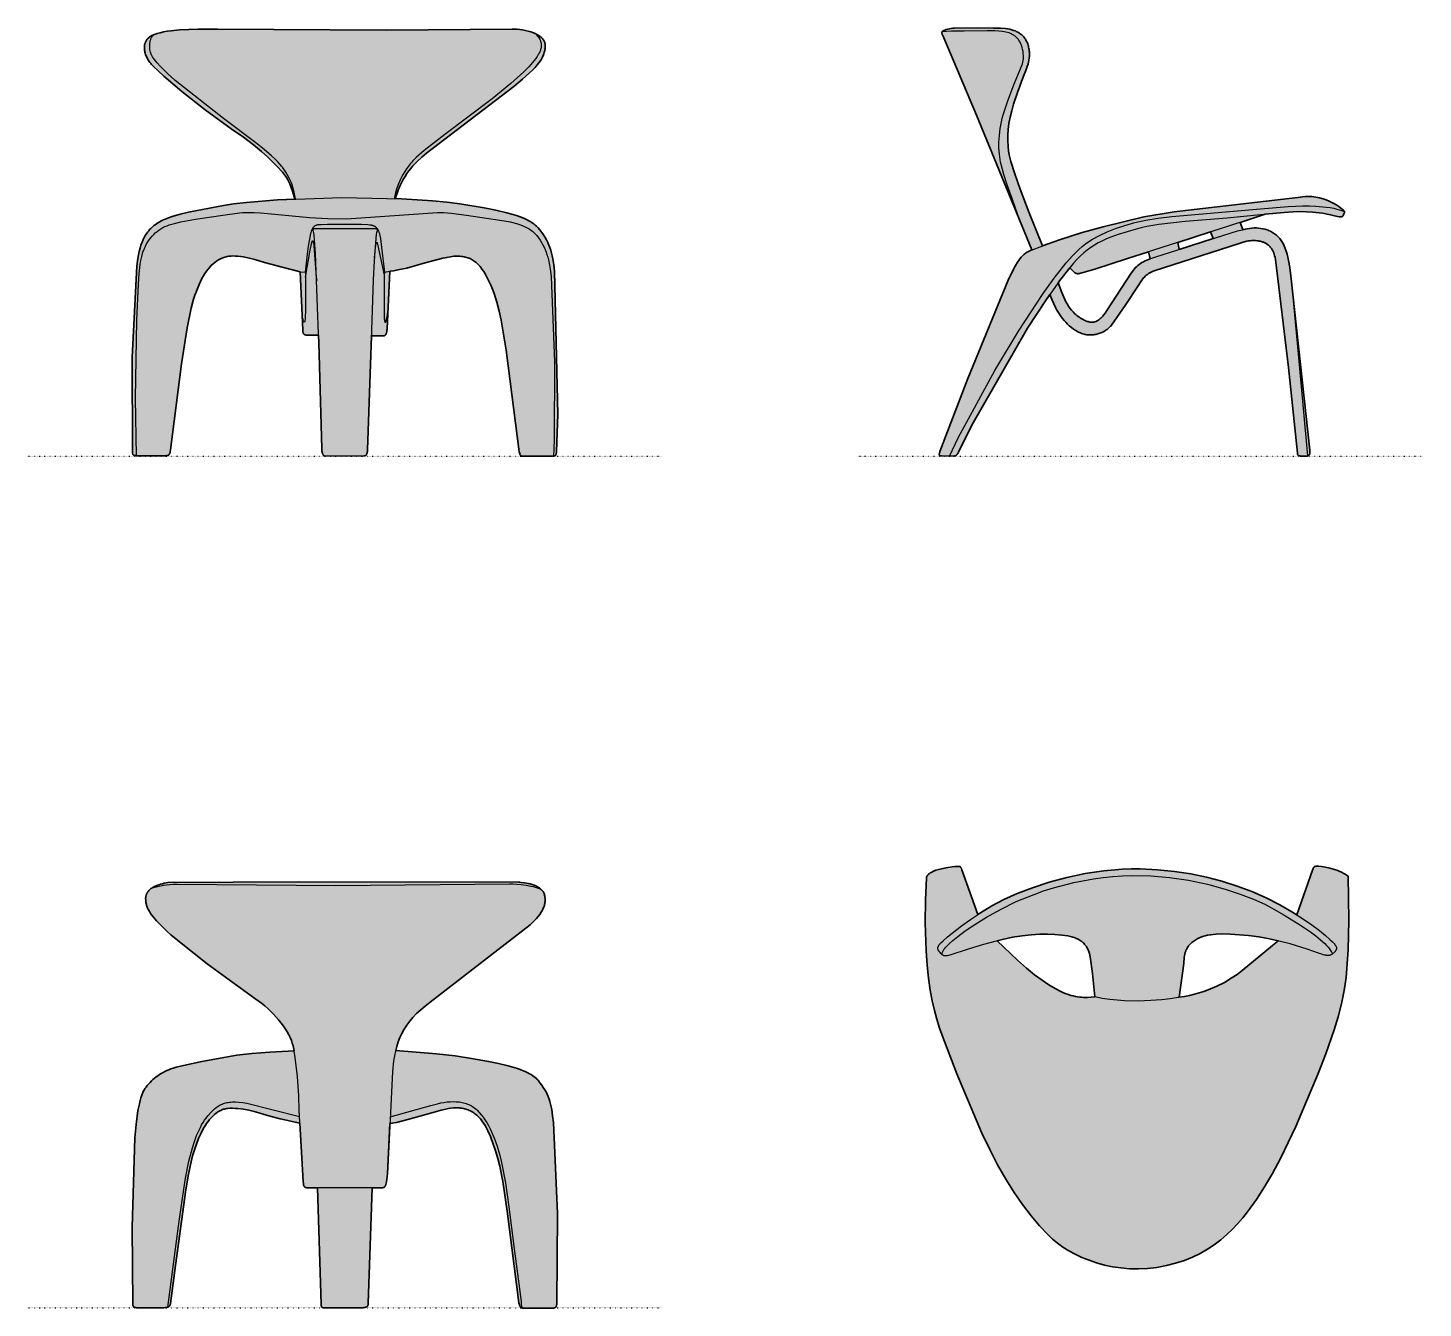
# Model space of a CAD drawing. Header units: millimetres. Extents: x 0 to 2157, y -1317 to 662.
import ezdxf

# ---------------------------------------------------------------- set-up
doc = ezdxf.new("R2010")
doc.units = ezdxf.units.MM
doc.linetypes.add('Dots', pattern=[1, 0, -1])
doc.layers.add('Blocks', color=7, linetype='Continuous')
doc.layers.add('Blocks$Fill', color=7, linetype='Continuous', true_color=0xffffff)
for name, color, linetype, lineweight, true_color in [('Blocks$Inner', 7, 'Continuous', 25, 0x007f00), ('Blocks$Outline', 7, 'Continuous', 35, 0xff3f3f), ('Groud', 7, 'Dots', 25, 0x243775)]:
    doc.layers.add(name, color=color, linetype=linetype, lineweight=lineweight, true_color=true_color)

# ---------------------------------------------------------------- blocks, each defined once
blk = doc.blocks.new('PK0 A Front')
at = {"layer": 'Blocks$Fill', "extrusion": (0, 0, -1)}
blk.add_hatch(color=256, dxfattribs=at).paths.add_polyline_path([(315, 398), (305, 397.8), (257.5, 394.7), (235.4, 392.4), (215.2, 389.6), (177.4, 383.4), (159.5, 379.9), (142.7, 376.1), (134.8, 374), (127.4, 371.7), (120.5, 369.2), (114.1, 366.5), (111.1, 365.1), (108.3, 363.6), (105.6, 362), (103.1, 360.4), (100.7, 358.7), (98.6, 357), (96.6, 355.2), (95.6, 354.2), (94.8, 353.3), (91.5, 349.4), (88.5, 345.5), (85.9, 341.7), (83.4, 337.9), (81.3, 334), (79.3, 330.1), (77.6, 326.1), (76, 322.1), (74.7, 318), (73.5, 313.8), (72.4, 309.4), (71.5, 305), (70, 295.7), (68.9, 285.7), (63.6, 64.1), (65.8, 7.1), (65.9, 5.8), (65.9, 4.7), (66, 3.8), (66.1, 3.3), (66.2, 3), (66.3, 2.6), (66.4, 2.3), (66.5, 2.1), (66.6, 2), (66.6, 1.8), (66.7, 1.7), (66.8, 1.6), (66.9, 1.4), (66.9, 1.3), (67, 1.2), (67.1, 1.1), (67.2, 1), (67.3, 0.9), (67.4, 0.8), (67.5, 0.7), (67.6, 0.7), (67.7, 0.6), (67.9, 0.5), (68, 0.5), (68.1, 0.4), (68.2, 0.4), (68.4, 0.3), (68.6, 0.2), (68.9, 0.1), (69.2, 0.1), (69.5, 0), (70.2, 0), (71, -0.1), (72.7, -0.1), (118.5, -0.1), (118.9, -0.1), (119.2, 0), (119.5, 0), (119.7, 0), (120, 0.1), (120.1, 0.2), (120.3, 0.2), (120.4, 0.2), (120.5, 0.3), (120.6, 0.4), (120.7, 0.4), (120.8, 0.5), (120.9, 0.6), (121, 0.6), (121.1, 0.7), (121.2, 0.8), (121.3, 0.9), (121.4, 1), (121.5, 1.1), (121.6, 1.2), (121.6, 1.4), (121.7, 1.5), (121.8, 1.6), (122, 1.9), (122.1, 2.3), (122.2, 2.6), (122.4, 3), (122.6, 3.9), (123.2, 6.3), (143.5, 163.6), (151.1, 209.8), (154.1, 223.7), (157.7, 237.7), (162.1, 251.4), (164.6, 257.9), (167.3, 264.2), (172.8, 275.6), (175.5, 280.5), (178.2, 285), (181, 289.1), (183.8, 292.8), (185.2, 294.4), (186.7, 296), (188.2, 297.5), (189.7, 298.9), (191.2, 300.1), (192.8, 301.3), (194.4, 302.4), (196, 303.4), (197.7, 304.3), (199.4, 305.1), (201.1, 305.9), (202.9, 306.5), (204.8, 307.1), (206.7, 307.6), (208.7, 308), (210.7, 308.3), (212.7, 308.6), (214.9, 308.7), (219.3, 308.9), (221.7, 308.8), (224.2, 308.7), (229.6, 308), (235.3, 307), (241.5, 305.7), (268.7, 298.4), (297.3, 290.6), (310.9, 287.6), (317.4, 286.5), (323.5, 285.7), (327.7, 195.5), (327.8, 194.1), (327.9, 192.9), (328.1, 191.7), (328.3, 190.7), (328.5, 190.2), (328.6, 189.8), (328.8, 189.4), (329, 189), (329.1, 188.6), (329.3, 188.2), (329.5, 187.9), (329.8, 187.6), (330, 187.3), (330.2, 187.1), (330.5, 186.9), (330.7, 186.6), (330.9, 186.5), (331, 186.5), (331.1, 186.4), (331.3, 186.3), (331.4, 186.2), (331.5, 186.1), (331.8, 186), (332.1, 185.9), (332.4, 185.8), (332.7, 185.8), (333.1, 185.7), (333.4, 185.7), (333.7, 185.7), (351.9, 185.7), (358, 7.9), (358.1, 7.1), (358.2, 6.2), (358.3, 5.4), (358.5, 4.6), (358.8, 3.9), (358.9, 3.5), (359, 3.2), (359.2, 2.8), (359.3, 2.5), (359.5, 2.2), (359.7, 1.9), (359.9, 1.6), (360.1, 1.4), (360.2, 1.3), (360.3, 1.2), (360.5, 1), (360.6, 0.9), (360.7, 0.8), (360.8, 0.7), (361, 0.7), (361.1, 0.6), (361.3, 0.5), (361.4, 0.4), (361.5, 0.4), (361.7, 0.3), (361.9, 0.2), (362, 0.2), (362.2, 0.2), (362.4, 0.1), (362.5, 0.1), (362.7, 0.1), (362.9, 0.1), (363.1, 0.1), (423.3, -0.1), (423.4, -0.1), (423.6, -0.1), (423.7, 0), (423.9, 0), (424, 0), (424.2, 0), (424.3, 0.1), (424.5, 0.1), (424.6, 0.2), (424.7, 0.2), (424.9, 0.3), (425, 0.3), (425.1, 0.4), (425.3, 0.5), (425.4, 0.6), (425.5, 0.7), (425.6, 0.8), (425.7, 0.9), (425.9, 1), (426, 1.1), (426.2, 1.3), (426.4, 1.6), (426.6, 1.9), (426.8, 2.2), (427, 2.5), (427.1, 2.9), (427.3, 3.2), (427.5, 3.6), (427.6, 4.1), (427.7, 4.5), (428, 5.5), (428.2, 6.6), (428.3, 7.7), (428.4, 9), (428.5, 11.8), (433.7, 186.8), (451.5, 186.8), (452.3, 186.9), (452.7, 186.9), (453.1, 187), (453.5, 187.1), (453.8, 187.2), (454.2, 187.3), (454.5, 187.4), (454.8, 187.6), (455.1, 187.7), (455.4, 187.9), (455.7, 188.1), (455.8, 188.2), (455.9, 188.3), (456.2, 188.6), (456.3, 188.7), (456.4, 188.8), (456.6, 189.1), (456.8, 189.4), (457, 189.7), (457.1, 190), (457.3, 190.3), (457.4, 190.7), (457.5, 191.1), (457.7, 191.5), (457.8, 191.9), (457.8, 192.4), (457.9, 192.9), (458, 193.9), (458, 195.1), (461.9, 284.9), (490, 291.7), (517.3, 299.2), (532.3, 303.7), (540.8, 305.9), (549.5, 307.7), (553.9, 308.4), (558.3, 308.9), (562.5, 309.1), (566.7, 309.2), (568.8, 309.1), (570.8, 309), (572.7, 308.8), (574.6, 308.5), (576.5, 308.1), (578.3, 307.6), (580.1, 307.1), (581.8, 306.4), (585, 304.9), (588.1, 303.3), (591.1, 301.4), (593.9, 299.4), (596.7, 297.1), (599.4, 294.7), (601.9, 291.9), (604.4, 289), (606.8, 285.7), (609.2, 282.2), (611.5, 278.4), (613.8, 274.3), (618.2, 265.1), (622.5, 254.6), (624.7, 248.7), (626.7, 242.4), (630.5, 228.6), (636.9, 198.4), (645.4, 142.7), (662.2, 9.6), (662.8, 6.7), (663.1, 5.6), (663.5, 4.6), (663.6, 4.1), (663.8, 3.7), (664, 3.3), (664.2, 2.9), (664.3, 2.6), (664.4, 2.5), (664.5, 2.3), (664.7, 2.2), (664.8, 2.1), (664.9, 1.9), (665, 1.8), (665.1, 1.7), (665.2, 1.6), (665.4, 1.5), (665.5, 1.4), (665.6, 1.3), (665.8, 1.3), (665.9, 1.2), (666, 1.1), (666.2, 1), (666.3, 1), (666.7, 0.9), (667, 0.8), (667.4, 0.7), (667.7, 0.6), (668.1, 0.6), (669, 0.5), (671.1, 0.5), (716.1, 0.5), (716.9, 0.6), (717.3, 0.6), (717.7, 0.7), (718.1, 0.7), (718.4, 0.8), (718.7, 0.9), (718.9, 1), (719, 1), (719.1, 1.1), (719.3, 1.2), (719.4, 1.2), (719.5, 1.3), (719.7, 1.4), (719.8, 1.5), (719.9, 1.6), (720, 1.7), (720.1, 1.8), (720.2, 2), (720.3, 2.1), (720.4, 2.2), (720.5, 2.3), (720.5, 2.5), (720.6, 2.6), (720.7, 2.8), (720.7, 3), (720.8, 3.2), (720.9, 3.5), (721, 3.9), (721.1, 4.4), (721.1, 4.9), (721.2, 5.4), (721.2, 6.5), (721.8, 152.9), (714.6, 293.4), (713, 305.3), (712, 310.9), (710.9, 316.2), (709.6, 321.2), (708.2, 326), (706.5, 330.6), (704.6, 334.9), (702.5, 339), (701.4, 341), (700.2, 342.9), (698.9, 344.7), (697.6, 346.5), (696.2, 348.3), (694.7, 350), (693.1, 351.6), (691.5, 353.2), (689.8, 354.7), (688, 356.2), (686.2, 357.6), (684.3, 358.9), (682.2, 360.3), (680.1, 361.5), (675.6, 363.9), (670.7, 366.2), (665.4, 368.3), (659.7, 370.3), (647.5, 373.9), (634.5, 377.2), (580.4, 387.4), (565, 389.7), (545.1, 391.9), (496.8, 395.9), (470.1, 397), (473.9, 409.3), (475.9, 415), (478.1, 420.5), (480.4, 425.7), (481.7, 428.1), (483.1, 430.5), (484.5, 432.7), (486.1, 434.8), (487.7, 436.8), (489.4, 438.7), (504, 454.3), (511.8, 461.8), (521.7, 470.7), (534.1, 481), (549.6, 492.7), (568.5, 505.9), (608.9, 535), (644.7, 563.3), (672.7, 587.1), (689.5, 602.7), (690.8, 604), (692, 605.3), (693.1, 606.7), (694.2, 608.2), (695.3, 609.7), (696.3, 611.2), (697.3, 612.8), (698.2, 614.3), (699, 616), (699.7, 617.6), (700.4, 619.2), (701, 620.9), (701.5, 622.6), (702, 624.2), (702.3, 625.9), (702.6, 627.6), (702.7, 629.2), (702.8, 630.9), (702.8, 632.5), (702.6, 634.1), (702.5, 634.9), (702.4, 635.7), (702.2, 636.4), (702, 637.2), (701.8, 638), (701.5, 638.7), (701.3, 639.4), (701, 640.2), (700.6, 640.9), (700.2, 641.6), (699.8, 642.3), (699.4, 642.9), (698.9, 643.6), (698.4, 644.2), (697.9, 644.9), (697.3, 645.5), (696.7, 646.1), (696.1, 646.7), (695.4, 647.2), (694.7, 647.8), (693.9, 648.3), (693.1, 648.8), (692.3, 649.3), (691.4, 649.8), (689.6, 650.7), (687.7, 651.6), (685.6, 652.3), (683.3, 653.1), (678.5, 654.4), (673.2, 655.6), (667.6, 656.6), (661.5, 657.4), (648.5, 658.6), (619.9, 659.8), (590, 660), (130.7, 659.9), (126.6, 659.7), (122.5, 659.2), (118.2, 658.6), (113.9, 657.8), (109.6, 656.8), (105.5, 655.6), (101.5, 654.2), (99.6, 653.4), (97.7, 652.6), (95.9, 651.7), (94.3, 650.7), (92.6, 649.7), (91.1, 648.7), (89.7, 647.6), (89.1, 647), (88.5, 646.4), (87.9, 645.8), (87.3, 645.2), (86.7, 644.5), (86.2, 643.9), (85.8, 643.2), (85.3, 642.5), (85, 641.9), (84.6, 641.1), (84.3, 640.4), (84, 639.7), (83.8, 638.9), (83.6, 638.2), (83.4, 637.4), (83.3, 636.6), (83.2, 635.8), (83.2, 634.9), (83.3, 631.6), (83.4, 630), (83.6, 628.4), (83.9, 626.7), (84.3, 625.1), (84.7, 623.5), (85.2, 621.9), (85.8, 620.3), (86.4, 618.7), (87.2, 617), (88.1, 615.3), (89, 613.6), (90.1, 611.9), (92.6, 608.4), (95.5, 604.6), (98.9, 600.7), (102.9, 596.6), (107.4, 592.2), (118.2, 582.4), (131.7, 571.3), (266.7, 468.2), (274.1, 461.9), (281.1, 455.4), (287.8, 448.4), (291, 444.7), (294, 440.8), (297, 436.6), (299.9, 432.2), (302.7, 427.5), (305.4, 422.4), (307.9, 417), (310.4, 411.2), (312.7, 405)], flags=0)
at = {"layer": 'Blocks$Inner', "linetype": 'ByBlock', "lineweight": -2}
for points in [[(-470.1, 397), (-473.9, 409.3), (-475.9, 415), (-478.1, 420.5), (-480.4, 425.7), (-481.7, 428.1), (-483.1, 430.5), (-484.5, 432.7), (-486.1, 434.8), (-487.7, 436.8), (-489.4, 438.7), (-498, 447.9), (-504, 454.3), (-511.8, 461.8), (-521.7, 470.7), (-534.1, 481), (-549.6, 492.7), (-568.5, 505.9), (-608.9, 535), (-644.7, 563.3), (-672.7, 587.1), (-689.5, 602.7), (-690.8, 604), (-692, 605.3), (-693.1, 606.7), (-694.2, 608.2), (-695.3, 609.7), (-696.3, 611.2), (-697.3, 612.8), (-698.2, 614.3), (-699, 616), (-699.7, 617.6), (-700.4, 619.2), (-701, 620.9), (-701.5, 622.6), (-702, 624.2), (-702.3, 625.9), (-702.6, 627.6), (-702.7, 629.2), (-702.8, 630.9), (-702.8, 632.5), (-702.6, 634.1), (-702.5, 634.9), (-702.4, 635.7), (-702.2, 636.4), (-702, 637.2), (-701.8, 638), (-701.5, 638.7), (-701.3, 639.4), (-701, 640.2), (-700.6, 640.9), (-700.2, 641.6), (-699.8, 642.3), (-699.4, 642.9), (-698.9, 643.6), (-698.4, 644.2), (-697.9, 644.9), (-697.3, 645.5), (-696.7, 646.1), (-696.1, 646.7), (-695.4, 647.2), (-694.7, 647.8), (-693.9, 648.3), (-693.1, 648.8), (-692.3, 649.3), (-691.4, 649.8), (-689.6, 650.7), (-687.7, 651.6), (-685.6, 652.3), (-683.3, 653.1), (-678.5, 654.4), (-673.2, 655.6), (-667.6, 656.6), (-661.5, 657.4), (-648.5, 658.6), (-619.9, 659.8), (-590, 660), (-328.8, 658.3), (-134.5, 660), (-130.7, 659.9), (-126.6, 659.7), (-122.5, 659.2), (-118.2, 658.6), (-113.9, 657.8), (-109.6, 656.8), (-105.5, 655.6), (-101.5, 654.2), (-99.6, 653.4), (-97.7, 652.6), (-95.9, 651.7), (-94.3, 650.7), (-92.6, 649.7), (-91.1, 648.7), (-89.7, 647.6), (-89.1, 647), (-88.5, 646.4), (-87.9, 645.8), (-87.3, 645.2), (-86.7, 644.5), (-86.2, 643.9), (-85.8, 643.2), (-85.3, 642.5), (-85, 641.9), (-84.6, 641.1), (-84.3, 640.4), (-84, 639.7), (-83.8, 638.9), (-83.6, 638.2), (-83.4, 637.4), (-83.3, 636.6), (-83.2, 635.8), (-83.2, 634.9), (-83.3, 631.6), (-83.4, 630), (-83.6, 628.4), (-83.9, 626.7), (-84.3, 625.1), (-84.7, 623.5), (-85.2, 621.9), (-85.8, 620.3), (-86.4, 618.7), (-87.2, 617), (-88.1, 615.3), (-89, 613.6), (-90.1, 611.9), (-92.6, 608.4), (-95.5, 604.6), (-98.9, 600.7), (-102.9, 596.6), (-107.4, 592.2), (-118.2, 582.4), (-131.7, 571.3), (-266.7, 468.2), (-274.1, 461.9), (-281.1, 455.4), (-287.8, 448.4), (-291, 444.7), (-294, 440.8), (-297, 436.6), (-299.9, 432.2), (-302.7, 427.5), (-305.4, 422.4), (-307.9, 417), (-310.4, 411.2), (-312.7, 405), (-315, 398)], [(-469, 397.6), (-471.1, 408.1), (-472.6, 413.6), (-474.5, 419.3), (-475.6, 422.3), (-476.9, 425.3), (-478.5, 428.5), (-480.2, 431.8), (-484.3, 438.8), (-489.5, 446.3), (-491, 448.3), (-492.7, 450.4), (-496.7, 454.8), (-501.3, 459.3), (-506.3, 464.1), (-517.8, 474), (-530.5, 484.1), (-580.5, 521.8), (-655.1, 580.7), (-667.1, 591.5), (-678.2, 602.6), (-682.9, 607.9), (-687, 612.8), (-688.6, 615.1), (-690.1, 617.2), (-691.2, 619.1), (-691.7, 620), (-692.1, 620.9), (-692.4, 621.7), (-692.8, 622.6), (-693.3, 624.5), (-693.8, 626.5), (-694.2, 628.6), (-694.4, 630.8), (-694.6, 633.1), (-694.6, 635.3), (-694.4, 637.6), (-694.1, 639.8), (-694, 640.8), (-693.7, 641.9), (-693.4, 642.9), (-693.1, 643.9), (-692.8, 644.9), (-692.4, 645.8), (-692, 646.7), (-691.5, 647.6), (-690.9, 648.4), (-690.7, 648.8), (-690.4, 649.1), (-690.1, 649.5), (-689.8, 649.8), (-689.4, 650.2), (-689.1, 650.5), (-688.7, 650.8), (-688.4, 651.1), (-688, 651.3), (-687.6, 651.6)], [(-97.2, 652.3), (-94.9, 649.2), (-93.7, 647.7), (-92.7, 646.1), (-91.7, 644.5), (-91.3, 643.6), (-90.9, 642.8), (-90.5, 641.9), (-90.2, 641), (-89.9, 640.1), (-89.7, 639.2), (-89.5, 638.2), (-89.3, 637.3), (-89.2, 636.3), (-89.2, 635.3), (-89.2, 634.2), (-89.2, 633.1), (-89.4, 632), (-89.6, 630.9), (-89.9, 629.7), (-90.2, 628.5), (-90.6, 627.3), (-91.1, 626), (-91.7, 624.7), (-92.4, 623.3), (-93.1, 621.9), (-94, 620.5), (-95.8, 617.6), (-97.9, 614.6), (-102.7, 608.3), (-108.7, 601.4), (-116.1, 593.9), (-136.2, 575.7), (-165, 552.3), (-238.5, 497.1), (-270.5, 472.1), (-282.8, 461.3), (-287.6, 456.5), (-289.6, 454.3), (-291.4, 452.2), (-294.6, 448.1), (-297.6, 444), (-300.3, 440), (-302.7, 435.9), (-304.9, 432), (-306.8, 428.1), (-310.1, 420.6), (-312.6, 413.8), (-314.4, 407.6), (-315.6, 402.4), (-316, 400.2), (-316.3, 398.3)], [(-461.9, 284.9), (-490, 291.7), (-517.3, 299.2), (-532.3, 303.7), (-540.8, 305.9), (-549.5, 307.7), (-553.9, 308.4), (-558.3, 308.9), (-562.5, 309.1), (-566.7, 309.2), (-568.8, 309.1), (-570.8, 309), (-572.7, 308.8), (-574.6, 308.5), (-576.5, 308.1), (-578.3, 307.6), (-580.1, 307.1), (-581.8, 306.4), (-585, 304.9), (-588.1, 303.3), (-591.1, 301.4), (-593.9, 299.4), (-596.7, 297.1), (-599.4, 294.7), (-601.9, 291.9), (-604.4, 289), (-606.8, 285.7), (-609.2, 282.2), (-611.5, 278.4), (-613.8, 274.3), (-618.2, 265.1), (-622.5, 254.6), (-624.7, 248.7), (-626.7, 242.4), (-630.5, 228.6), (-636.9, 198.4), (-645.4, 142.7), (-662.2, 9.6), (-662.8, 6.7), (-663.1, 5.6), (-663.5, 4.6), (-663.6, 4.1), (-663.8, 3.7), (-664, 3.3), (-664.2, 2.9), (-664.3, 2.6), (-664.4, 2.5), (-664.5, 2.3), (-664.7, 2.2), (-664.8, 2.1), (-664.9, 1.9), (-665, 1.8), (-665.1, 1.7), (-665.2, 1.6), (-665.4, 1.5), (-665.5, 1.4), (-665.6, 1.3), (-665.8, 1.3), (-665.9, 1.2), (-666, 1.1), (-666.2, 1), (-666.3, 1), (-666.7, 0.9), (-667, 0.8), (-667.4, 0.7), (-667.7, 0.6), (-668.1, 0.6), (-669, 0.5), (-671.1, 0.5), (-711.8, 0.5), (-716.1, 0.5), (-716.9, 0.6), (-717.3, 0.6), (-717.7, 0.7), (-718.1, 0.7), (-718.4, 0.8), (-718.7, 0.9), (-718.9, 1), (-719, 1), (-719.1, 1.1), (-719.3, 1.2), (-719.4, 1.2), (-719.5, 1.3), (-719.7, 1.4), (-719.8, 1.5), (-719.9, 1.6), (-720, 1.7), (-720.1, 1.8), (-720.2, 2), (-720.3, 2.1), (-720.4, 2.2), (-720.5, 2.3), (-720.5, 2.5), (-720.6, 2.6), (-720.7, 2.8), (-720.7, 3), (-720.8, 3.2), (-720.9, 3.5), (-721, 3.9), (-721.1, 4.4), (-721.1, 4.9), (-721.2, 5.4), (-721.2, 6.5), (-721.8, 152.9), (-714.6, 293.4), (-713, 305.3), (-712, 310.9), (-710.9, 316.2), (-709.6, 321.2), (-708.2, 326), (-706.5, 330.6), (-704.6, 334.9), (-702.5, 339), (-701.4, 341), (-700.2, 342.9), (-698.9, 344.7), (-697.6, 346.5), (-696.2, 348.3), (-694.7, 350), (-693.1, 351.6), (-691.5, 353.2), (-689.8, 354.7), (-688, 356.2), (-686.2, 357.6), (-684.3, 358.9), (-682.2, 360.3), (-680.1, 361.5), (-675.6, 363.9), (-670.7, 366.2), (-665.4, 368.3), (-659.7, 370.3), (-647.5, 373.9), (-634.5, 377.2), (-580.4, 387.4), (-565, 389.7), (-545.1, 391.9), (-496.8, 395.9), (-397.7, 399.8), (-305, 397.8), (-257.5, 394.7), (-235.4, 392.4), (-215.2, 389.6), (-177.4, 383.4), (-159.5, 379.9), (-142.7, 376.1), (-134.8, 374), (-127.4, 371.7), (-120.5, 369.2), (-114.1, 366.5), (-111.1, 365.1), (-108.3, 363.6), (-105.6, 362), (-103.1, 360.4), (-100.7, 358.7), (-98.6, 357), (-96.6, 355.2), (-95.6, 354.2), (-94.8, 353.3), (-91.5, 349.4), (-88.5, 345.5), (-85.9, 341.7), (-83.4, 337.9), (-81.3, 334), (-79.3, 330.1), (-77.6, 326.1), (-76, 322.1), (-74.7, 318), (-73.5, 313.8), (-72.4, 309.4), (-71.5, 305), (-70, 295.7), (-68.9, 285.7), (-63.6, 64.1), (-65.8, 7.1), (-65.9, 5.8), (-65.9, 4.7), (-66, 3.8), (-66.1, 3.3), (-66.2, 3), (-66.3, 2.6), (-66.4, 2.3), (-66.5, 2.1), (-66.6, 2), (-66.6, 1.8), (-66.7, 1.7), (-66.8, 1.6), (-66.9, 1.4), (-66.9, 1.3), (-67, 1.2), (-67.1, 1.1), (-67.2, 1), (-67.3, 0.9), (-67.4, 0.8), (-67.5, 0.7), (-67.6, 0.7), (-67.7, 0.6), (-67.9, 0.5), (-68, 0.5), (-68.1, 0.4), (-68.2, 0.4), (-68.4, 0.3), (-68.6, 0.2), (-68.9, 0.1), (-69.2, 0.1), (-69.5, 0), (-70.2, 0), (-71, -0.1), (-72.7, -0.1), (-115.2, -0.1), (-118.5, -0.1), (-118.9, -0.1), (-119.2, 0), (-119.5, 0), (-119.7, 0), (-120, 0.1), (-120.1, 0.2), (-120.3, 0.2), (-120.4, 0.2), (-120.5, 0.3), (-120.6, 0.4), (-120.7, 0.4), (-120.8, 0.5), (-120.9, 0.6), (-121, 0.6), (-121.1, 0.7), (-121.2, 0.8), (-121.3, 0.9), (-121.4, 1), (-121.5, 1.1), (-121.6, 1.2), (-121.6, 1.4), (-121.7, 1.5), (-121.8, 1.6), (-122, 1.9), (-122.1, 2.3), (-122.2, 2.6), (-122.4, 3), (-122.6, 3.9), (-123.2, 6.3), (-143.5, 163.6), (-151.1, 209.8), (-154.1, 223.7), (-157.7, 237.7), (-162.1, 251.4), (-164.6, 257.9), (-167.3, 264.2), (-172.8, 275.6), (-175.5, 280.5), (-178.2, 285), (-181, 289.1), (-183.8, 292.8), (-185.2, 294.4), (-186.7, 296), (-188.2, 297.5), (-189.7, 298.9), (-191.2, 300.1), (-192.8, 301.3), (-194.4, 302.4), (-196, 303.4), (-197.7, 304.3), (-199.4, 305.1), (-201.1, 305.9), (-202.9, 306.5), (-204.8, 307.1), (-206.7, 307.6), (-208.7, 308), (-210.7, 308.3), (-212.7, 308.6), (-214.9, 308.7), (-219.3, 308.9), (-221.7, 308.8), (-224.2, 308.7), (-229.6, 308), (-235.3, 307), (-241.5, 305.7), (-268.7, 298.4), (-297.3, 290.6), (-310.9, 287.6), (-317.4, 286.5), (-323.5, 285.7)], [(-715.1, 0.5), (-716.8, 88.7), (-714.4, 209.8), (-712, 265.7), (-710.8, 281.4), (-709.1, 295.9), (-708.1, 302.4), (-707, 308.2), (-705.7, 313.3), (-705, 315.5), (-704.3, 317.4), (-702.8, 321), (-701.1, 324.5), (-699.3, 327.9), (-697.4, 331.1), (-695.3, 334.1), (-693.2, 337), (-690.8, 339.8), (-688.4, 342.4), (-685.9, 344.8), (-683.2, 347.1), (-680.3, 349.2), (-677.4, 351.2), (-674.3, 353), (-671.1, 354.6), (-667.7, 356), (-664.3, 357.3), (-660.5, 358.5), (-656.2, 359.6), (-646.5, 361.8), (-624, 365.9), (-578.1, 372.9), (-559.6, 375.4), (-550.9, 376.2), (-542.2, 376.6), (-533.2, 376.6), (-523.5, 376.1), (-501.1, 374), (-447.5, 368.8), (-419.1, 367.2), (-390.5, 366.7), (-249.9, 376.6), (-239.8, 376.3), (-228.7, 375.4), (-205.1, 372.5), (-163.8, 366.3), (-146.5, 363.7), (-137.2, 361.8), (-127.7, 359.4), (-123.1, 357.9), (-118.6, 356.3), (-114.2, 354.4), (-110.1, 352.2), (-108.1, 351.1), (-106.1, 349.9), (-104.3, 348.6), (-102.5, 347.2), (-100.8, 345.7), (-99.1, 344.2), (-97.6, 342.6), (-96.1, 340.9), (-93.5, 337.5), (-91, 333.9), (-88.8, 330.3), (-86.7, 326.7), (-84.9, 323), (-83.2, 319.2), (-81.7, 315.3), (-80.4, 311.4), (-79.2, 307.3), (-78.1, 303.2), (-76.4, 294.8), (-75.1, 286), (-74.1, 276.8), (-68.6, 145.6), (-69.5, 24.2), (-70.2, 0)], [(-433.4, 186.8), (-450.6, 186.8), (-451.5, 186.8), (-452.3, 186.9), (-452.7, 186.9), (-453.1, 187), (-453.5, 187.1), (-453.8, 187.2), (-454.2, 187.3), (-454.5, 187.4), (-454.8, 187.6), (-455.1, 187.7), (-455.4, 187.9), (-455.7, 188.1), (-455.8, 188.2), (-455.9, 188.3), (-456.2, 188.6), (-456.3, 188.7), (-456.4, 188.8), (-456.6, 189.1), (-456.8, 189.4), (-457, 189.7), (-457.1, 190), (-457.3, 190.3), (-457.4, 190.7), (-457.5, 191.1), (-457.7, 191.5), (-457.8, 191.9), (-457.8, 192.4), (-457.9, 192.9), (-458, 193.9), (-458, 195.1), (-461.9, 284.9), (-453.9, 284.1), (-450.7, 312), (-449.1, 324.4), (-447.3, 335.1), (-445.4, 343.8), (-445, 345.6), (-444.4, 347.4), (-443.9, 349.1), (-443.2, 350.6), (-442.9, 351.3), (-442.5, 352), (-442.2, 352.6), (-441.8, 353.3), (-441.3, 353.8), (-440.9, 354.4), (-440.4, 354.9), (-439.9, 355.3), (-439.7, 355.6), (-439.4, 355.8), (-439.1, 356), (-438.9, 356.2), (-438.6, 356.3), (-438.3, 356.5), (-438, 356.7), (-437.7, 356.8), (-437.3, 357), (-437, 357.1), (-436.3, 357.3), (-435.6, 357.5), (-434.9, 357.7), (-433.9, 357.8), (-432.7, 357.9), (-429.3, 358.1), (-419.6, 358.4), (-393.5, 358.6), (-367.3, 358.2), (-357.6, 357.7), (-354.2, 357.5), (-352.9, 357.3), (-352.3, 357.2), (-351.9, 357.1), (-351.1, 356.9), (-350.4, 356.7), (-349.7, 356.5), (-349, 356.2), (-348.4, 356), (-347.8, 355.7), (-347.2, 355.4), (-346.6, 355.1), (-346.1, 354.7), (-345.6, 354.4), (-345.2, 354), (-344.7, 353.6), (-344.3, 353.2), (-343.9, 352.8), (-343.6, 352.4), (-343.2, 352), (-342.9, 351.5), (-342.6, 351.1), (-342, 350.2), (-341.5, 349.2), (-341.1, 348.2), (-340.2, 346.2), (-339.5, 344.2), (-339.3, 343.6), (-339.1, 342.9), (-338.7, 341.1), (-337.9, 336.3), (-336, 322.4), (-331.8, 284.4), (-323.5, 285.7), (-327.7, 197), (-327.7, 195.5), (-327.8, 194.1), (-327.9, 192.9), (-328.1, 191.7), (-328.3, 190.7), (-328.5, 190.2), (-328.6, 189.8), (-328.8, 189.4), (-329, 189), (-329.1, 188.6), (-329.3, 188.2), (-329.5, 187.9), (-329.8, 187.6), (-330, 187.3), (-330.2, 187.1), (-330.5, 186.9), (-330.7, 186.6), (-330.9, 186.5), (-331, 186.5), (-331.1, 186.4), (-331.3, 186.3), (-331.4, 186.2), (-331.5, 186.1), (-331.8, 186), (-332.1, 185.9), (-332.4, 185.8), (-332.7, 185.8), (-333.1, 185.7), (-333.4, 185.7), (-333.7, 185.7), (-351.9, 185.7)], [(-453.9, 276.4), (-446.7, 318), (-444.6, 327.9), (-444.2, 329.6), (-443.8, 330.9), (-443.6, 331.4), (-443.4, 331.9), (-443.3, 332), (-443.3, 332.2), (-443.2, 332.4), (-443.1, 332.4), (-443.1, 332.5), (-443.1, 332.5), (-443, 332.6), (-443, 332.6), (-442.9, 332.7)], [(-442.4, 332.6), (-442.4, 332.6), (-442.3, 332.5), (-442.3, 332.5), (-442.3, 332.4), (-442.2, 332.3), (-442.2, 332.3), (-442.1, 332.1), (-442.1, 331.9), (-441.9, 331.5), (-441.8, 331), (-441.7, 330.4), (-441.4, 328.9), (-440.9, 324.9), (-438.9, 297.8), (-437.8, 283), (-437.1, 276.6), (-436.3, 271.4)], [(-343.9, 330.2), (-343.9, 330.1), (-344, 330.1), (-344, 330.1), (-344, 330.1), (-344, 330.1), (-344.1, 330), (-344.1, 330), (-344.2, 329.9), (-344.2, 329.8), (-344.3, 329.7), (-344.3, 329.7), (-344.4, 329.5), (-344.5, 329.3), (-344.6, 329), (-344.6, 328.8), (-344.8, 328.2), (-345, 327.6), (-345.3, 326), (-345.9, 322.1), (-346.4, 317.2), (-347.5, 306.2)], [(-343.4, 330.1), (-343.4, 330.1), (-343.4, 330.1), (-343.4, 330.1), (-343.3, 330), (-343.3, 330), (-343.3, 330), (-343.2, 329.9), (-343.2, 329.8), (-343.1, 329.8), (-343.1, 329.7), (-343, 329.6), (-342.9, 329.4), (-342.8, 329.1), (-342.7, 328.8), (-342.5, 328.2), (-342.3, 327.3), (-332.1, 279.7), (-332.1, 214.4), (-332, 213), (-332, 211.7), (-331.8, 210.4), (-331.6, 209.2), (-331.5, 208.6), (-331.4, 208.1), (-331.3, 207.7), (-331.2, 207.5), (-331.1, 207.3), (-331.1, 207.1), (-331, 207), (-331, 206.9), (-330.9, 206.9), (-330.9, 206.8), (-330.8, 206.7), (-330.8, 206.7), (-330.8, 206.7), (-330.8, 206.6), (-330.7, 206.6), (-330.7, 206.6), (-330.7, 206.6), (-330.7, 206.6)], [(-453.9, 284.1), (-453.9, 223.7), (-454.1, 215.4), (-454.4, 211.4), (-454.6, 209.7), (-454.7, 208.9), (-454.8, 208.3), (-455, 207.7), (-455.1, 207.5), (-455.1, 207.3), (-455.2, 207.2), (-455.2, 207.1), (-455.3, 207), (-455.3, 206.9), (-455.4, 206.9), (-455.4, 206.8), (-455.4, 206.8), (-455.4, 206.8), (-455.4, 206.8), (-455.5, 206.7), (-455.5, 206.7), (-455.5, 206.7)], [(-331.8, 284.4), (-332.1, 279.7)], [(-455.9, 206.7), (-455.9, 206.7), (-455.9, 206.7), (-455.9, 206.7), (-456, 206.8), (-456, 206.8), (-456, 206.8), (-456.1, 206.8), (-456.1, 206.9), (-456.1, 206.9), (-456.2, 207), (-456.3, 207.1), (-456.3, 207.2), (-456.4, 207.3), (-456.5, 207.6), (-456.6, 207.9), (-456.9, 208.7), (-457.2, 209.6), (-457.5, 210.8), (-458.2, 213.7), (-459, 217.6)], [(-330.3, 206.5), (-330.2, 206.6), (-330.2, 206.6), (-330.2, 206.6), (-330.2, 206.6), (-330.1, 206.6), (-330.1, 206.6), (-330.1, 206.7), (-330.1, 206.7), (-330, 206.7), (-329.9, 206.8), (-329.9, 206.9), (-329.8, 206.9), (-329.8, 207), (-329.7, 207.2), (-329.6, 207.4), (-329.5, 207.7), (-329.2, 208.3), (-329, 209.1), (-328.8, 209.9), (-328.3, 212.2), (-327.7, 215.1), (-326.6, 223.2)]]:
    blk.add_lwpolyline(points, dxfattribs=at)
blk.add_lwpolyline([(-358, 7.9), (-358.1, 7.1), (-358.2, 6.2), (-358.3, 5.4), (-358.5, 4.6), (-358.8, 3.9), (-358.9, 3.5), (-359, 3.2), (-359.2, 2.8), (-359.3, 2.5), (-359.5, 2.2), (-359.7, 1.9), (-359.9, 1.6), (-360.1, 1.4), (-360.2, 1.3), (-360.3, 1.2), (-360.5, 1), (-360.6, 0.9), (-360.7, 0.8), (-360.8, 0.7), (-361, 0.7), (-361.1, 0.6), (-361.3, 0.5), (-361.4, 0.4), (-361.5, 0.4), (-361.7, 0.3), (-361.9, 0.2), (-362, 0.2), (-362.2, 0.2), (-362.4, 0.1), (-362.5, 0.1), (-362.7, 0.1), (-362.9, 0.1), (-363.1, 0.1), (-423.3, -0.1), (-423.4, -0.1), (-423.6, -0.1), (-423.7, 0), (-423.9, 0), (-424, 0), (-424.2, 0), (-424.3, 0.1), (-424.5, 0.1), (-424.6, 0.2), (-424.7, 0.2), (-424.9, 0.3), (-425, 0.3), (-425.1, 0.4), (-425.3, 0.5), (-425.4, 0.6), (-425.5, 0.7), (-425.6, 0.8), (-425.7, 0.9), (-425.9, 1), (-426, 1.1), (-426.2, 1.3), (-426.4, 1.6), (-426.6, 1.9), (-426.8, 2.2), (-427, 2.5), (-427.1, 2.9), (-427.3, 3.2), (-427.5, 3.6), (-427.6, 4.1), (-427.7, 4.5), (-428, 5.5), (-428.2, 6.6), (-428.3, 7.7), (-428.4, 9), (-428.5, 11.8), (-433.2, 174.9), (-438.4, 313.3), (-440, 333.5), (-440.6, 341.8), (-441, 344.9), (-441.2, 346.2), (-441.4, 346.7), (-441.5, 347.2), (-441.7, 348), (-441.8, 348.4), (-441.8, 348.7), (-441.9, 349.1), (-441.9, 349.4), (-441.9, 349.6), (-441.9, 349.8), (-441.9, 349.9), (-441.9, 350), (-441.9, 350.1), (-441.9, 350.2), (-441.8, 350.4), (-441.8, 350.5), (-441.8, 350.6), (-441.7, 350.6), (-441.7, 350.7), (-441.7, 350.8), (-441.6, 350.9), (-441.6, 351), (-441.5, 351), (-441.4, 351.1), (-441.4, 351.2), (-441.3, 351.2), (-441.2, 351.3), (-441.2, 351.3), (-441.1, 351.4), (-441, 351.4), (-440.9, 351.5), (-440.8, 351.5), (-440.7, 351.6), (-440.6, 351.6), (-440.5, 351.6), (-440.3, 351.7), (-440.1, 351.7), (-439.8, 351.8), (-439.6, 351.8), (-439, 351.8), (-438.4, 351.9), (-437.1, 351.9), (-348, 351.9), (-346.3, 351.8), (-345.6, 351.8), (-345.3, 351.7), (-345, 351.7), (-344.7, 351.6), (-344.4, 351.5), (-344.3, 351.5), (-344.2, 351.5), (-344.1, 351.4), (-344, 351.4), (-343.9, 351.3), (-343.8, 351.3), (-343.7, 351.2), (-343.6, 351.1), (-343.6, 351.1), (-343.5, 351), (-343.4, 350.9), (-343.4, 350.9), (-343.3, 350.8), (-343.3, 350.7), (-343.2, 350.6), (-343.2, 350.6), (-343.1, 350.5), (-343.1, 350.4), (-343.1, 350.3), (-343, 350.2), (-343, 350.1), (-343, 350), (-343, 349.8), (-343, 349.7), (-343, 349.5), (-343, 349.2), (-343, 348.9), (-343.1, 348.6), (-343.2, 347.9), (-343.6, 346.4), (-343.7, 346.1), (-343.8, 345.8), (-343.9, 345), (-344.3, 342.8), (-345, 336.2), (-346.8, 316.5), (-348.2, 293.2), (-348.9, 272), (-358, 9.6)], close=True, dxfattribs=at)
at = {"layer": 'Blocks$Outline'}
for points in [[(-470.1, 397), (-473.9, 409.3), (-475.9, 415), (-478.1, 420.5), (-480.4, 425.7), (-481.7, 428.1), (-483.1, 430.5), (-484.5, 432.7), (-486.1, 434.8), (-487.7, 436.8), (-489.4, 438.7), (-498, 447.9), (-504, 454.3), (-511.8, 461.8), (-521.7, 470.7), (-534.1, 481), (-549.6, 492.7), (-568.5, 505.9), (-608.9, 535), (-644.7, 563.3), (-672.7, 587.1), (-689.5, 602.7), (-690.8, 604), (-692, 605.3), (-693.1, 606.7), (-694.2, 608.2), (-695.3, 609.7), (-696.3, 611.2), (-697.3, 612.8), (-698.2, 614.3), (-699, 616), (-699.7, 617.6), (-700.4, 619.2), (-701, 620.9), (-701.5, 622.6), (-702, 624.2), (-702.3, 625.9), (-702.6, 627.6), (-702.7, 629.2), (-702.8, 630.9), (-702.8, 632.5), (-702.6, 634.1), (-702.5, 634.9), (-702.4, 635.7), (-702.2, 636.4), (-702, 637.2), (-701.8, 638), (-701.5, 638.7), (-701.3, 639.4), (-701, 640.2), (-700.6, 640.9), (-700.2, 641.6), (-699.8, 642.3), (-699.4, 642.9), (-698.9, 643.6), (-698.4, 644.2), (-697.9, 644.9), (-697.3, 645.5), (-696.7, 646.1), (-696.1, 646.7), (-695.4, 647.2), (-694.7, 647.8), (-693.9, 648.3), (-693.1, 648.8), (-692.3, 649.3), (-691.4, 649.8), (-689.6, 650.7), (-687.7, 651.6), (-685.6, 652.3), (-683.3, 653.1), (-678.5, 654.4), (-673.2, 655.6), (-667.6, 656.6), (-661.5, 657.4), (-648.5, 658.6), (-619.9, 659.8), (-590, 660), (-328.8, 658.3), (-134.5, 660), (-130.7, 659.9), (-126.6, 659.7), (-122.5, 659.2), (-118.2, 658.6), (-113.9, 657.8), (-109.6, 656.8), (-105.5, 655.6), (-101.5, 654.2), (-99.6, 653.4), (-97.7, 652.6), (-95.9, 651.7), (-94.3, 650.7), (-92.6, 649.7), (-91.1, 648.7), (-89.7, 647.6), (-89.1, 647), (-88.5, 646.4), (-87.9, 645.8), (-87.3, 645.2), (-86.7, 644.5), (-86.2, 643.9), (-85.8, 643.2), (-85.3, 642.5), (-85, 641.9), (-84.6, 641.1), (-84.3, 640.4), (-84, 639.7), (-83.8, 638.9), (-83.6, 638.2), (-83.4, 637.4), (-83.3, 636.6), (-83.2, 635.8), (-83.2, 634.9), (-83.3, 631.6), (-83.4, 630), (-83.6, 628.4), (-83.9, 626.7), (-84.3, 625.1), (-84.7, 623.5), (-85.2, 621.9), (-85.8, 620.3), (-86.4, 618.7), (-87.2, 617), (-88.1, 615.3), (-89, 613.6), (-90.1, 611.9), (-92.6, 608.4), (-95.5, 604.6), (-98.9, 600.7), (-102.9, 596.6), (-107.4, 592.2), (-118.2, 582.4), (-131.7, 571.3), (-266.7, 468.2), (-274.1, 461.9), (-281.1, 455.4), (-287.8, 448.4), (-291, 444.7), (-294, 440.8), (-297, 436.6), (-299.9, 432.2), (-302.7, 427.5), (-305.4, 422.4), (-307.9, 417), (-310.4, 411.2), (-312.7, 405), (-315, 398)], [(-461.9, 284.9), (-490, 291.7), (-517.3, 299.2), (-532.3, 303.7), (-540.8, 305.9), (-549.5, 307.7), (-553.9, 308.4), (-558.3, 308.9), (-562.5, 309.1), (-566.7, 309.2), (-568.8, 309.1), (-570.8, 309), (-572.7, 308.8), (-574.6, 308.5), (-576.5, 308.1), (-578.3, 307.6), (-580.1, 307.1), (-581.8, 306.4), (-585, 304.9), (-588.1, 303.3), (-591.1, 301.4), (-593.9, 299.4), (-596.7, 297.1), (-599.4, 294.7), (-601.9, 291.9), (-604.4, 289), (-606.8, 285.7), (-609.2, 282.2), (-611.5, 278.4), (-613.8, 274.3), (-618.2, 265.1), (-622.5, 254.6), (-624.7, 248.7), (-626.7, 242.4), (-630.5, 228.6), (-636.9, 198.4), (-645.4, 142.7), (-662.2, 9.6), (-662.8, 6.7), (-663.1, 5.6), (-663.5, 4.6), (-663.6, 4.1), (-663.8, 3.7), (-664, 3.3), (-664.2, 2.9), (-664.3, 2.6), (-664.4, 2.5), (-664.5, 2.3), (-664.7, 2.2), (-664.8, 2.1), (-664.9, 1.9), (-665, 1.8), (-665.1, 1.7), (-665.2, 1.6), (-665.4, 1.5), (-665.5, 1.4), (-665.6, 1.3), (-665.8, 1.3), (-665.9, 1.2), (-666, 1.1), (-666.2, 1), (-666.3, 1), (-666.7, 0.9), (-667, 0.8), (-667.4, 0.7), (-667.7, 0.6), (-668.1, 0.6), (-669, 0.5), (-671.1, 0.5), (-711.8, 0.5), (-716.1, 0.5), (-716.9, 0.6), (-717.3, 0.6), (-717.7, 0.7), (-718.1, 0.7), (-718.4, 0.8), (-718.7, 0.9), (-718.9, 1), (-719, 1), (-719.1, 1.1), (-719.3, 1.2), (-719.4, 1.2), (-719.5, 1.3), (-719.7, 1.4), (-719.8, 1.5), (-719.9, 1.6), (-720, 1.7), (-720.1, 1.8), (-720.2, 2), (-720.3, 2.1), (-720.4, 2.2), (-720.5, 2.3), (-720.5, 2.5), (-720.6, 2.6), (-720.7, 2.8), (-720.7, 3), (-720.8, 3.2), (-720.9, 3.5), (-721, 3.9), (-721.1, 4.4), (-721.1, 4.9), (-721.2, 5.4), (-721.2, 6.5), (-721.8, 152.9), (-714.6, 293.4), (-713, 305.3), (-712, 310.9), (-710.9, 316.2), (-709.6, 321.2), (-708.2, 326), (-706.5, 330.6), (-704.6, 334.9), (-702.5, 339), (-701.4, 341), (-700.2, 342.9), (-698.9, 344.7), (-697.6, 346.5), (-696.2, 348.3), (-694.7, 350), (-693.1, 351.6), (-691.5, 353.2), (-689.8, 354.7), (-688, 356.2), (-686.2, 357.6), (-684.3, 358.9), (-682.2, 360.3), (-680.1, 361.5), (-675.6, 363.9), (-670.7, 366.2), (-665.4, 368.3), (-659.7, 370.3), (-647.5, 373.9), (-634.5, 377.2), (-580.4, 387.4), (-565, 389.7), (-545.1, 391.9), (-496.8, 395.9), (-470.1, 397)], [(-315, 398), (-305, 397.8), (-257.5, 394.7), (-235.4, 392.4), (-215.2, 389.6), (-177.4, 383.4), (-159.5, 379.9), (-142.7, 376.1), (-134.8, 374), (-127.4, 371.7), (-120.5, 369.2), (-114.1, 366.5), (-111.1, 365.1), (-108.3, 363.6), (-105.6, 362), (-103.1, 360.4), (-100.7, 358.7), (-98.6, 357), (-96.6, 355.2), (-95.6, 354.2), (-94.8, 353.3), (-91.5, 349.4), (-88.5, 345.5), (-85.9, 341.7), (-83.4, 337.9), (-81.3, 334), (-79.3, 330.1), (-77.6, 326.1), (-76, 322.1), (-74.7, 318), (-73.5, 313.8), (-72.4, 309.4), (-71.5, 305), (-70, 295.7), (-68.9, 285.7), (-63.6, 64.1), (-65.8, 7.1), (-65.9, 5.8), (-65.9, 4.7), (-66, 3.8), (-66.1, 3.3), (-66.2, 3), (-66.3, 2.6), (-66.4, 2.3), (-66.5, 2.1), (-66.6, 2), (-66.6, 1.8), (-66.7, 1.7), (-66.8, 1.6), (-66.9, 1.4), (-66.9, 1.3), (-67, 1.2), (-67.1, 1.1), (-67.2, 1), (-67.3, 0.9), (-67.4, 0.8), (-67.5, 0.7), (-67.6, 0.7), (-67.7, 0.6), (-67.9, 0.5), (-68, 0.5), (-68.1, 0.4), (-68.2, 0.4), (-68.4, 0.3), (-68.6, 0.2), (-68.9, 0.1), (-69.2, 0.1), (-69.5, 0), (-70.2, 0), (-71, -0.1), (-72.7, -0.1), (-115.2, -0.1), (-118.5, -0.1), (-118.9, -0.1), (-119.2, 0), (-119.5, 0), (-119.7, 0), (-120, 0.1), (-120.1, 0.2), (-120.3, 0.2), (-120.4, 0.2), (-120.5, 0.3), (-120.6, 0.4), (-120.7, 0.4), (-120.8, 0.5), (-120.9, 0.6), (-121, 0.6), (-121.1, 0.7), (-121.2, 0.8), (-121.3, 0.9), (-121.4, 1), (-121.5, 1.1), (-121.6, 1.2), (-121.6, 1.4), (-121.7, 1.5), (-121.8, 1.6), (-122, 1.9), (-122.1, 2.3), (-122.2, 2.6), (-122.4, 3), (-122.6, 3.9), (-123.2, 6.3), (-143.5, 163.6), (-151.1, 209.8), (-154.1, 223.7), (-157.7, 237.7), (-162.1, 251.4), (-164.6, 257.9), (-167.3, 264.2), (-172.8, 275.6), (-175.5, 280.5), (-178.2, 285), (-181, 289.1), (-183.8, 292.8), (-185.2, 294.4), (-186.7, 296), (-188.2, 297.5), (-189.7, 298.9), (-191.2, 300.1), (-192.8, 301.3), (-194.4, 302.4), (-196, 303.4), (-197.7, 304.3), (-199.4, 305.1), (-201.1, 305.9), (-202.9, 306.5), (-204.8, 307.1), (-206.7, 307.6), (-208.7, 308), (-210.7, 308.3), (-212.7, 308.6), (-214.9, 308.7), (-219.3, 308.9), (-221.7, 308.8), (-224.2, 308.7), (-229.6, 308), (-235.3, 307), (-241.5, 305.7), (-268.7, 298.4), (-297.3, 290.6), (-310.9, 287.6), (-317.4, 286.5), (-323.5, 285.7)], [(-433.7, 186.8), (-450.6, 186.8), (-451.5, 186.8), (-452.3, 186.9), (-452.7, 186.9), (-453.1, 187), (-453.5, 187.1), (-453.8, 187.2), (-454.2, 187.3), (-454.5, 187.4), (-454.8, 187.6), (-455.1, 187.7), (-455.4, 187.9), (-455.7, 188.1), (-455.8, 188.2), (-455.9, 188.3), (-456.2, 188.6), (-456.3, 188.7), (-456.4, 188.8), (-456.6, 189.1), (-456.8, 189.4), (-457, 189.7), (-457.1, 190), (-457.3, 190.3), (-457.4, 190.7), (-457.5, 191.1), (-457.7, 191.5), (-457.8, 191.9), (-457.8, 192.4), (-457.9, 192.9), (-458, 193.9), (-458, 195.1), (-461.9, 284.9)], [(-323.5, 285.7), (-327.7, 197), (-327.7, 195.5), (-327.8, 194.1), (-327.9, 192.9), (-328.1, 191.7), (-328.3, 190.7), (-328.5, 190.2), (-328.6, 189.8), (-328.8, 189.4), (-329, 189), (-329.1, 188.6), (-329.3, 188.2), (-329.5, 187.9), (-329.8, 187.6), (-330, 187.3), (-330.2, 187.1), (-330.5, 186.9), (-330.7, 186.6), (-330.9, 186.5), (-331, 186.5), (-331.1, 186.4), (-331.3, 186.3), (-331.4, 186.2), (-331.5, 186.1), (-331.8, 186), (-332.1, 185.9), (-332.4, 185.8), (-332.7, 185.8), (-333.1, 185.7), (-333.4, 185.7), (-333.7, 185.7), (-351.9, 185.7)], [(-358, 7.9), (-358.1, 7.1), (-358.2, 6.2), (-358.3, 5.4), (-358.5, 4.6), (-358.8, 3.9), (-358.9, 3.5), (-359, 3.2), (-359.2, 2.8), (-359.3, 2.5), (-359.5, 2.2), (-359.7, 1.9), (-359.9, 1.6), (-360.1, 1.4), (-360.2, 1.3), (-360.3, 1.2), (-360.5, 1), (-360.6, 0.9), (-360.7, 0.8), (-360.8, 0.7), (-361, 0.7), (-361.1, 0.6), (-361.3, 0.5), (-361.4, 0.4), (-361.5, 0.4), (-361.7, 0.3), (-361.9, 0.2), (-362, 0.2), (-362.2, 0.2), (-362.4, 0.1), (-362.5, 0.1), (-362.7, 0.1), (-362.9, 0.1), (-363.1, 0.1), (-423.3, -0.1), (-423.4, -0.1), (-423.6, -0.1), (-423.7, 0), (-423.9, 0), (-424, 0), (-424.2, 0), (-424.3, 0.1), (-424.5, 0.1), (-424.6, 0.2), (-424.7, 0.2), (-424.9, 0.3), (-425, 0.3), (-425.1, 0.4), (-425.3, 0.5), (-425.4, 0.6), (-425.5, 0.7), (-425.6, 0.8), (-425.7, 0.9), (-425.9, 1), (-426, 1.1), (-426.2, 1.3), (-426.4, 1.6), (-426.6, 1.9), (-426.8, 2.2), (-427, 2.5), (-427.1, 2.9), (-427.3, 3.2), (-427.5, 3.6), (-427.6, 4.1), (-427.7, 4.5), (-428, 5.5), (-428.2, 6.6), (-428.3, 7.7), (-428.4, 9), (-428.5, 11.8), (-433.2, 174.9), (-433.7, 186.8)], [(-351.9, 185.7), (-358, 9.6), (-358, 7.9)]]:
    blk.add_lwpolyline(points, dxfattribs=at)
blk = doc.blocks.new('PK0 A Side')
at = {"layer": 'Blocks$Fill', "extrusion": (8.73914e-08, 8.75166e-08, -1)}
h = blk.add_hatch(color=256, dxfattribs=at)
h.paths.add_polyline_path([(508.6, 318.6), (644.9, 646.3), (646, 648.8), (646.8, 650.8), (647.1, 651.7), (647.4, 652.5), (647.6, 653.3), (647.6, 653.6), (647.7, 653.9), (647.7, 654.2), (647.7, 654.5), (647.7, 654.8), (647.7, 654.9), (647.7, 655.1), (647.6, 655.2), (647.6, 655.3), (647.6, 655.4), (647.6, 655.6), (647.5, 655.7), (647.5, 655.8), (647.4, 655.9), (647.4, 656), (647.3, 656.1), (647.3, 656.2), (647.2, 656.3), (647.1, 656.4), (647, 656.5), (647, 656.6), (646.9, 656.6), (646.8, 656.7), (646.7, 656.8), (646.6, 656.9), (646.4, 657), (646.2, 657.2), (645.9, 657.3), (644.6, 657.9), (643, 658.5), (640.9, 659.2), (638.7, 659.9), (636.2, 660.5), (633.5, 661), (630.8, 661.3), (629.4, 661.4), (628.1, 661.4), (567.9, 661.6), (557.3, 661.2), (549.2, 660.6), (546, 660.2), (542.9, 659.6), (539.8, 658.9), (536.9, 658), (534.1, 657), (532.7, 656.4), (531.4, 655.7), (530.1, 655.1), (528.9, 654.3), (527.7, 653.6), (526.5, 652.7), (525.3, 651.8), (524.2, 650.9), (523.2, 649.9), (522.2, 648.9), (521.2, 647.8), (520.2, 646.6), (519.4, 645.4), (518.5, 644.2), (517.7, 642.8), (517, 641.4), (516.3, 640), (515.6, 638.5), (515, 636.9), (514.5, 635.3), (514, 633.5), (513.6, 631.8), (513.2, 630), (512.9, 628.2), (512.7, 626.4), (512.5, 624.7), (512.4, 621.3), (512.5, 618), (512.8, 614.9), (513.2, 611.8), (513.8, 608.8), (514.5, 606), (516.2, 600.6), (518, 595.7), (530.9, 561.9), (537, 543.7), (539.7, 533.8), (542.2, 523.8), (544, 513.9), (545.3, 504.6), (545.9, 495.8), (546, 487.3), (545.5, 479.1), (544.6, 471.1), (543.2, 463.3), (541.3, 455.5), (535.2, 436.1), (526.8, 412.5), (512.9, 375.7), (492.1, 324.9), (430.9, 345.4), (398.6, 354.5), (335.4, 369.5), (288.6, 377.4), (222.2, 385.4), (97.2, 399.6), (93.4, 400.3), (89.7, 400.8), (86.2, 401.1), (82.7, 401.3), (79.3, 401.2), (76, 401.1), (72.8, 400.7), (69.8, 400.3), (66.8, 399.8), (63.9, 399.2), (58.5, 397.7), (53.6, 395.9), (49.1, 394.1), (45, 392.1), (41, 390), (37.4, 387.7), (34.1, 385.6), (29.1, 381.8), (27.4, 380.4), (26.8, 379.9), (26.4, 379.6), (26.2, 379.3), (25.9, 379), (25.8, 378.9), (25.7, 378.7), (25.6, 378.6), (25.5, 378.5), (25.5, 378.3), (25.4, 378.2), (25.3, 378), (25.3, 378), (25.3, 377.9), (25.3, 377.8), (25.3, 377.7), (25.2, 377.6), (25.2, 377.4), (25.2, 377.2), (25.2, 377.1), (25.2, 376.9), (25.3, 376.7), (25.3, 376.5), (25.4, 376.3), (25.4, 376), (25.6, 375.5), (25.8, 375), (26.1, 374.4), (26.8, 372.9), (27.2, 372.2), (27.4, 371.9), (27.6, 371.5), (27.8, 371.3), (28.1, 371), (28.3, 370.8), (28.5, 370.5), (28.6, 370.4), (28.7, 370.3), (28.8, 370.3), (29, 370.2), (29.1, 370.1), (29.2, 370), (29.3, 370), (29.5, 369.9), (29.6, 369.8), (29.7, 369.8), (29.9, 369.7), (30, 369.7), (30.2, 369.7), (30.3, 369.6), (30.6, 369.6), (31, 369.5), (31.3, 369.5), (31.7, 369.5), (32.1, 369.5), (32.9, 369.6), (33.8, 369.8), (36, 370.2), (38.6, 370.9), (46.8, 372.9), (59.2, 375.2), (75, 377.1), (84, 377.7), (93.5, 377.9), (104.7, 377.6), (118.5, 376.6), (147.8, 373.9), (186.6, 361.2), (182.5, 350), (175.7, 351.4), (172.1, 351.9), (168.6, 352.3), (165.1, 352.5), (161.6, 352.5), (158.2, 352.3), (154.8, 351.9), (151.5, 351.4), (148.1, 350.5), (146.5, 350), (144.8, 349.5), (143.2, 348.9), (141.6, 348.2), (139.9, 347.4), (138.3, 346.6), (136.7, 345.7), (135.1, 344.7), (133.5, 343.7), (132, 342.6), (130.6, 341.5), (129.2, 340.3), (127.9, 339), (126.6, 337.7), (125.4, 336.3), (124.2, 334.8), (123.1, 333.3), (122.1, 331.7), (121.1, 330.1), (120.1, 328.4), (118.4, 324.7), (116.8, 320.8), (115.3, 316.6), (114, 312.2), (112.8, 307.4), (111.8, 302.3), (109.9, 291.2), (108.4, 278.8), (78.8, 8), (78.7, 7), (78.7, 6.1), (78.7, 5.6), (78.7, 5.2), (78.8, 4.8), (78.8, 4.4), (78.9, 4), (79, 3.7), (79.1, 3.3), (79.2, 3), (79.3, 2.7), (79.5, 2.4), (79.6, 2.1), (79.8, 1.8), (79.9, 1.6), (80.1, 1.4), (80.3, 1.1), (80.4, 1), (80.5, 0.9), (80.6, 0.9), (80.7, 0.8), (80.8, 0.7), (80.9, 0.6), (81.1, 0.5), (81.2, 0.5), (81.3, 0.4), (81.4, 0.3), (81.5, 0.3), (81.6, 0.2), (81.8, 0.2), (81.9, 0.2), (82, 0.1), (82.1, 0.1), (82.3, 0.1), (82.4, 0), (82.5, 0), (82.7, 0), (82.8, 0), (82.9, 0), (92.5, 0), (93.3, 0), (94.1, 0.1), (94.4, 0.1), (94.8, 0.2), (95.1, 0.3), (95.4, 0.3), (95.6, 0.4), (95.9, 0.5), (96.1, 0.6), (96.4, 0.7), (96.6, 0.8), (96.8, 1), (96.9, 1.1), (97.1, 1.3), (97.3, 1.4), (97.3, 1.5), (97.4, 1.6), (97.5, 1.8), (97.6, 1.9), (97.7, 2.1), (97.8, 2.3), (97.9, 2.5), (98, 2.7), (98, 2.9), (98.1, 3.2), (98.1, 3.4), (98.2, 3.6), (98.2, 4.1), (98.2, 4.6), (112.1, 136.8), (132.1, 304), (132.7, 306.7), (133.3, 309.2), (134, 311.6), (134.8, 313.9), (135.7, 316), (136.7, 318), (137.8, 319.9), (138.4, 320.8), (139, 321.6), (139.6, 322.4), (140.2, 323.2), (140.9, 324), (141.6, 324.7), (142.3, 325.4), (143, 326), (143.8, 326.6), (144.6, 327.2), (145.3, 327.8), (146.2, 328.3), (147, 328.8), (147.9, 329.2), (148.7, 329.7), (149.6, 330.1), (150.5, 330.4), (151.5, 330.7), (155.2, 331.9), (157.1, 332.3), (158.9, 332.7), (160.8, 332.9), (162.7, 333.1), (164.7, 333.2), (166.8, 333.2), (169, 333.1), (171.2, 332.8), (173.7, 332.5), (176.2, 332), (181.9, 330.6), (188.3, 328.7), (319.4, 286.5), (322, 285.4), (324.3, 284.3), (326.4, 283.1), (328.3, 281.9), (330.1, 280.7), (331.8, 279.4), (333.3, 278.1), (334.7, 276.7), (336.1, 275.2), (337.3, 273.7), (338.6, 272.1), (339.7, 270.5), (344.5, 263), (364.2, 232.7), (385.4, 202.5), (386.2, 201.5), (387.1, 200.5), (388, 199.5), (389, 198.6), (390.1, 197.6), (391.2, 196.7), (392.4, 195.8), (393.6, 194.9), (394.9, 194), (396.2, 193.2), (397.5, 192.5), (399, 191.7), (400.4, 191), (401.9, 190.4), (403.4, 189.8), (405, 189.3), (406.6, 188.8), (408.2, 188.3), (409.9, 188), (411.6, 187.7), (413.3, 187.4), (415.1, 187.3), (416.8, 187.2), (418.6, 187.2), (420.5, 187.2), (422.3, 187.4), (424.1, 187.6), (426, 188), (427.9, 188.4), (429.8, 188.9), (431.7, 189.5), (433.6, 190.2), (435.5, 191), (437.4, 191.9), (439.2, 192.8), (440.9, 193.9), (442.7, 194.9), (444.4, 196.1), (447.6, 198.5), (450.7, 201.1), (453.5, 203.9), (456.3, 206.7), (458.8, 209.6), (461.1, 212.5), (463.2, 215.4), (466.9, 220.9), (469.8, 225.7), (471.9, 229.6), (477.2, 240.8), (480.9, 249.5), (486.7, 241.3), (515.4, 197.4), (601.5, 47.6), (622.2, 6.2), (622.5, 5.4), (622.8, 4.7), (623.1, 4), (623.5, 3.4), (623.9, 2.8), (624.1, 2.5), (624.3, 2.3), (624.5, 2), (624.7, 1.8), (624.9, 1.6), (625.1, 1.4), (625.4, 1.2), (625.6, 1.1), (625.9, 0.9), (626.1, 0.8), (626.4, 0.6), (626.6, 0.5), (626.9, 0.4), (627.2, 0.3), (627.5, 0.2), (627.8, 0.1), (628.1, 0.1), (628.5, 0), (628.8, 0), (629.2, 0), (629.9, -0.1), (648.3, 0.1), (648.9, 0.1), (649.4, 0.2), (649.7, 0.2), (649.9, 0.2), (650.1, 0.3), (650.3, 0.3), (650.6, 0.4), (650.6, 0.4), (650.7, 0.4), (650.8, 0.5), (650.9, 0.5), (651, 0.6), (651.1, 0.6), (651.2, 0.7), (651.2, 0.7), (651.3, 0.8), (651.4, 0.9), (651.4, 0.9), (651.5, 1), (651.5, 1.1), (651.6, 1.2), (651.6, 1.3), (651.7, 1.4), (651.7, 1.5), (651.7, 1.6), (651.8, 1.7), (651.8, 1.8), (651.8, 1.9), (651.8, 2), (651.8, 2.2), (651.8, 2.3), (651.8, 2.6), (651.8, 2.9), (651.8, 3.2), (651.7, 3.6), (651.6, 4), (651.4, 4.8), (651.1, 5.8), (650.7, 6.9), (607.4, 119.6), (545, 271.8), (538, 286.7), (534.4, 293.4), (530.8, 299.6), (528.9, 302.4), (527, 305), (525, 307.5), (522.9, 309.7), (521.9, 310.7), (520.8, 311.7), (519.7, 312.6), (518.6, 313.5), (517.5, 314.3), (516.3, 315), (515.1, 315.7), (513.9, 316.3)], flags=0)
h.paths.add_polyline_path([(228.5, 336), (232.5, 346.4), (283.2, 330.2), (280.9, 319.4)], flags=0)
h.paths.add_polyline_path([(328.5, 315.8), (429.4, 283.7), (434.8, 282.2), (436.4, 281.9), (436.9, 281.8), (437, 281.7), (437.1, 281.7), (437.8, 281.7), (438.1, 281.8), (438.5, 281.8), (438.8, 281.9), (439.2, 282), (439.5, 282), (439.9, 282.2), (440.3, 282.3), (440.7, 282.5), (441.1, 282.7), (441.5, 282.9), (441.9, 283.1), (442.2, 283.4), (442.6, 283.8), (443, 284.1), (449.8, 290.9), (465.8, 270.6), (467.8, 267.8), (462.4, 252.8), (459.4, 245.5), (457.7, 242), (455.9, 238.5), (454, 235.1), (452, 231.8), (449.8, 228.6), (447.4, 225.6), (444.8, 222.7), (442, 219.9), (440.5, 218.6), (438.9, 217.3), (437.3, 216.1), (435.6, 214.9), (432.3, 212.7), (429.1, 210.8), (427.6, 210), (426.1, 209.3), (424.6, 208.7), (423.2, 208.1), (421.8, 207.7), (420.4, 207.3), (419.1, 207), (417.7, 206.8), (417.1, 206.8), (416.4, 206.8), (415.8, 206.7), (415.1, 206.8), (414.5, 206.8), (413.9, 206.9), (413.2, 207), (412.6, 207.1), (412, 207.2), (411.3, 207.4), (410.7, 207.6), (410.1, 207.8), (409.5, 208), (408.9, 208.3), (408.3, 208.6), (407.6, 208.9), (406.4, 209.6), (405.2, 210.4), (404, 211.4), (402.8, 212.4), (401.5, 213.6), (400.3, 214.8), (399.1, 216.2), (397.8, 217.7), (395.3, 221), (392.7, 224.8), (355.2, 282.7), (351.7, 287.2), (350, 289.3), (348.3, 291.2), (346.5, 292.9), (344.7, 294.6), (342.7, 296.2), (340.7, 297.6), (338.5, 299), (336.1, 300.4), (333.5, 301.7), (330.8, 302.9), (325.5, 305)], flags=0)
at = {"layer": 'Blocks$Inner', "linetype": 'ByBlock', "lineweight": -2, "extrusion": (1.77437e-08, -4.55949e-08, 1)}
blk.add_lwpolyline([(-232.6, 346.6), (-228.5, 336)], dxfattribs=at)
at = {"layer": 'Blocks$Inner', "linetype": 'ByBlock', "lineweight": -2, "extrusion": (1.75614e-08, -4.85322e-08, 1)}
blk.add_lwpolyline([(-186.6, 361.2), (-182.5, 350)], dxfattribs=at)
at = {"layer": 'Blocks$Inner', "linetype": 'ByBlock', "lineweight": -2, "extrusion": (1.39683e-08, -6.54395e-08, 1)}
blk.add_lwpolyline([(-283.3, 330.7), (-280.9, 319.4)], dxfattribs=at)
at = {"layer": 'Blocks$Inner', "linetype": 'ByBlock', "lineweight": -2, "extrusion": (1.63705e-08, -5.90134e-08, 1)}
blk.add_lwpolyline([(-328.7, 316.2), (-325.5, 305)], dxfattribs=at)
at = {"layer": 'Blocks$Inner', "linetype": 'ByBlock', "lineweight": -2, "extrusion": (-3.82385e-09, -7.9595e-08, 1)}
blk.add_lwpolyline([(-81.8, 0.2), (-95.9, 152.1), (-104.2, 240.5)], dxfattribs=at)
at = {"layer": 'Blocks$Inner', "linetype": 'ByBlock', "lineweight": -2}
for points in [[(-508.6, 318.6, 0), (-594, 527, 0), (-644.9, 646.3, 0), (-646, 648.8, 0), (-646.8, 650.8, 0), (-647.1, 651.7, 0), (-647.4, 652.5, 0), (-647.6, 653.3, 0), (-647.6, 653.6, 0), (-647.7, 653.9, 0), (-647.7, 654.2, 0), (-647.7, 654.5, 0), (-647.7, 654.8, 0), (-647.7, 654.9, 0), (-647.7, 655.1, 0), (-647.6, 655.2, 0), (-647.6, 655.3, 0), (-647.6, 655.4, 0), (-647.6, 655.6, 0), (-647.5, 655.7, 0), (-647.5, 655.8, 0), (-647.4, 655.9, 0), (-647.4, 656, 0), (-647.3, 656.1, 0), (-647.3, 656.2, 0), (-647.2, 656.3, 0), (-647.1, 656.4, 0), (-647, 656.5, 0), (-647, 656.6, 0), (-646.9, 656.6, 0), (-646.8, 656.7, 0), (-646.7, 656.8, 0), (-646.6, 656.9, 0), (-646.4, 657, 0), (-646.2, 657.2, 0), (-645.9, 657.3, 0), (-644.6, 657.9, 0), (-643, 658.5, 0), (-640.9, 659.2, 0), (-638.7, 659.9, 0), (-636.2, 660.5, 0), (-633.5, 661, 0), (-630.8, 661.3, 0), (-629.4, 661.4, 0), (-628.1, 661.4, 0), (-592.5, 661.8, 0), (-567.9, 661.6, 0), (-557.3, 661.2, 0), (-549.2, 660.6, 0), (-546, 660.2, 0), (-542.9, 659.6, 0), (-539.8, 658.9, 0), (-536.9, 658, 0), (-534.1, 657, 0), (-532.7, 656.4, 0), (-531.4, 655.7, 0), (-530.1, 655.1, 0), (-528.9, 654.3, 0), (-527.7, 653.6, 0), (-526.5, 652.7, 0), (-525.3, 651.8, 0), (-524.2, 650.9, 0), (-523.2, 649.9, 0), (-522.2, 648.9, 0), (-521.2, 647.8, 0), (-520.2, 646.6, 0), (-519.4, 645.4, 0), (-518.5, 644.2, 0), (-517.7, 642.8, 0), (-517, 641.4, 0), (-516.3, 640, 0), (-515.6, 638.5, 0), (-515, 636.9, 0), (-514.5, 635.3, 0), (-514, 633.5, 0), (-513.6, 631.8, 0), (-513.2, 630, 0), (-512.9, 628.2, 0), (-512.7, 626.4, 0), (-512.5, 624.7, 0), (-512.4, 621.3, 0), (-512.5, 618, 0), (-512.8, 614.9, 0), (-513.2, 611.8, 0), (-513.8, 608.8, 0), (-514.5, 606, 0), (-516.2, 600.6, 0), (-518, 595.7, 0), (-521.3, 587.3, 0), (-530.9, 561.9, 0), (-537, 543.7, 0), (-539.7, 533.8, 0), (-542.2, 523.8, 0), (-544, 513.9, 0), (-545.3, 504.6, 0), (-545.9, 495.8, 0), (-546, 487.3, 0), (-545.5, 479.1, 0), (-544.6, 471.1, 0), (-543.2, 463.3, 0), (-541.3, 455.5, 0), (-535.2, 436.1, 0), (-526.8, 412.5, 0), (-512.9, 375.7, 0), (-492.1, 324.9, 0)], [(-526.5, 362.3, 0), (-538.6, 396.6, 0), (-546.8, 419.2, 0), (-552, 435.2, 0), (-556.3, 450.6, 0), (-557.1, 454.3, 0), (-557.8, 458.2, 0), (-558.9, 466.6, 0), (-559.5, 475.7, 0), (-559.5, 485.4, 0), (-558.9, 495.6, 0), (-557.6, 506.1, 0), (-555.6, 516.8, 0), (-554.3, 522.2, 0), (-552.8, 527.6, 0), (-545.1, 550.5, 0), (-536.3, 573.8, 0), (-523.3, 606.4, 0), (-523, 607.4, 0), (-522.7, 608.5, 0), (-522.4, 609.7, 0), (-522.2, 610.9, 0), (-522, 612.2, 0), (-521.8, 613.5, 0), (-521.7, 616.3, 0), (-521.7, 619.2, 0), (-521.9, 622.2, 0), (-522.3, 625.3, 0), (-522.9, 628.4, 0), (-523.7, 631.4, 0), (-524.6, 634.4, 0), (-525.2, 635.9, 0), (-525.8, 637.3, 0), (-526.4, 638.8, 0), (-527.1, 640.1, 0), (-527.9, 641.4, 0), (-528.6, 642.7, 0), (-529.5, 643.9, 0), (-530.4, 645.1, 0), (-531.3, 646.1, 0), (-532.3, 647.1, 0), (-533.3, 648.1, 0), (-533.8, 648.5, 0), (-534.4, 648.9, 0), (-535.5, 649.7, 0), (-536.6, 650.5, 0), (-537.8, 651.1, 0), (-539, 651.8, 0), (-540.2, 652.4, 0), (-541.4, 652.9, 0), (-543.8, 653.9, 0), (-546.4, 654.6, 0), (-549, 655.3, 0), (-551.6, 655.8, 0), (-554.4, 656.2, 0), (-559.9, 656.8, 0), (-565.7, 657, 0), (-577.5, 657, 0), (-613.1, 656.9, 0), (-632.7, 656.5, 0), (-641, 656.1, 0), (-647.5, 655.6, 0)], [(-635.8, 0, 0), (-622, 29, 0), (-565.8, 132, 0), (-529.2, 193.1, 0), (-491.3, 251.2, 0), (-474.1, 275, 0), (-455.6, 298.6, 0), (-445.8, 309.5, 0), (-440.9, 314.6, 0), (-435.8, 319.4, 0), (-430.7, 323.9, 0), (-425.5, 328, 0), (-420.3, 331.7, 0), (-415, 335, 0), (-404, 340.9, 0), (-392.1, 346.5, 0), (-379.2, 351.7, 0), (-365, 356.5, 0), (-349.4, 360.8, 0), (-332.3, 364.6, 0), (-313.3, 367.8, 0), (-292.4, 370.5, 0), (-155, 382.3, 0), (-112.5, 385.9, 0), (-89.9, 386.7, 0), (-79.3, 386.7, 0), (-69.5, 386.4, 0), (-53.6, 384.9, 0), (-47.3, 384, 0), (-41.9, 383, 0), (-37.1, 381.8, 0), (-32.9, 380.6, 0), (-25.4, 378.1, 0)], [(-147.7, 373.9, 0), (-203.1, 355.8, 0), (-360.7, 305.5, 0), (-411.5, 288.9, 0), (-429.4, 283.7, 0), (-434.8, 282.2, 0), (-436.4, 281.9, 0), (-436.9, 281.8, 0), (-437, 281.7, 0), (-437.1, 281.7, 0)], [(-467.8, 267.9, 0), (-462.4, 252.8, 0), (-459.4, 245.5, 0), (-457.7, 242, 0), (-455.9, 238.5, 0), (-454, 235.1, 0), (-452, 231.8, 0), (-449.8, 228.6, 0), (-447.4, 225.6, 0), (-444.8, 222.7, 0), (-442, 219.9, 0), (-440.5, 218.6, 0), (-438.9, 217.3, 0), (-437.3, 216.1, 0), (-435.6, 214.9, 0), (-432.3, 212.7, 0), (-429.1, 210.8, 0), (-427.6, 210, 0), (-426.1, 209.3, 0), (-424.6, 208.7, 0), (-423.2, 208.1, 0), (-421.8, 207.7, 0), (-420.4, 207.3, 0), (-419.1, 207, 0), (-417.7, 206.8, 0), (-417.1, 206.8, 0), (-416.4, 206.8, 0), (-415.8, 206.7, 0), (-415.1, 206.8, 0), (-414.5, 206.8, 0), (-413.9, 206.9, 0), (-413.2, 207, 0), (-412.6, 207.1, 0), (-412, 207.2, 0), (-411.3, 207.4, 0), (-410.7, 207.6, 0), (-410.1, 207.8, 0), (-409.5, 208, 0), (-408.9, 208.3, 0), (-408.3, 208.6, 0), (-407.6, 208.9, 0), (-406.4, 209.6, 0), (-405.2, 210.4, 0), (-404, 211.4, 0), (-402.8, 212.4, 0), (-401.5, 213.6, 0), (-400.3, 214.8, 0), (-399.1, 216.2, 0), (-397.8, 217.7, 0), (-395.3, 221, 0), (-392.7, 224.8, 0), (-355.2, 282.7, 0), (-351.7, 287.2, 0), (-350, 289.3, 0), (-348.3, 291.2, 0), (-346.5, 292.9, 0), (-344.7, 294.6, 0), (-342.7, 296.2, 0), (-340.7, 297.6, 0), (-338.5, 299, 0), (-336.1, 300.4, 0), (-333.5, 301.7, 0), (-330.8, 302.9, 0), (-324.5, 305.4, 0), (-317, 307.9, 0), (-190.5, 348.1, 0), (-183, 349.9, 0), (-175.7, 351.4, 0), (-172.1, 351.9, 0), (-168.6, 352.3, 0), (-165.1, 352.5, 0), (-161.6, 352.5, 0), (-158.2, 352.3, 0), (-154.8, 351.9, 0), (-151.5, 351.4, 0), (-148.1, 350.5, 0), (-146.5, 350, 0), (-144.8, 349.5, 0), (-143.2, 348.9, 0), (-141.6, 348.2, 0), (-139.9, 347.4, 0), (-138.3, 346.6, 0), (-136.7, 345.7, 0), (-135.1, 344.7, 0), (-133.5, 343.7, 0), (-132, 342.6, 0), (-130.6, 341.5, 0), (-129.2, 340.3, 0), (-127.9, 339, 0), (-126.6, 337.7, 0), (-125.4, 336.3, 0), (-124.2, 334.8, 0), (-123.1, 333.3, 0), (-122.1, 331.7, 0), (-121.1, 330.1, 0), (-120.1, 328.4, 0), (-118.4, 324.7, 0), (-116.8, 320.8, 0), (-115.3, 316.6, 0), (-114, 312.2, 0), (-112.8, 307.4, 0), (-111.8, 302.3, 0), (-109.9, 291.2, 0), (-108.4, 278.8, 0), (-78.9, 9, 0), (-78.8, 8, 0), (-78.7, 7, 0), (-78.7, 6.1, 0), (-78.7, 5.6, 0), (-78.7, 5.2, 0), (-78.8, 4.8, 0), (-78.8, 4.4, 0), (-78.9, 4, 0), (-79, 3.7, 0), (-79.1, 3.3, 0), (-79.2, 3, 0), (-79.3, 2.7, 0), (-79.5, 2.4, 0), (-79.6, 2.1, 0), (-79.8, 1.8, 0), (-79.9, 1.6, 0), (-80.1, 1.4, 0), (-80.3, 1.1, 0), (-80.4, 1, 0), (-80.5, 0.9, 0), (-80.6, 0.9, 0), (-80.7, 0.8, 0), (-80.8, 0.7, 0), (-80.9, 0.6, 0), (-81.1, 0.5, 0), (-81.2, 0.5, 0), (-81.3, 0.4, 0), (-81.4, 0.3, 0), (-81.5, 0.3, 0), (-81.6, 0.2, 0), (-81.8, 0.2, 0), (-81.9, 0.2, 0), (-82, 0.1, 0), (-82.1, 0.1, 0), (-82.3, 0.1, 0), (-82.4, 0, 0), (-82.5, 0, 0), (-82.7, 0, 0), (-82.8, 0, 0), (-82.9, 0, 0), (-92.5, 0, 0), (-93.3, 0, 0), (-94.1, 0.1, 0), (-94.4, 0.1, 0), (-94.8, 0.2, 0), (-95.1, 0.3, 0), (-95.4, 0.3, 0), (-95.6, 0.4, 0), (-95.9, 0.5, 0), (-96.1, 0.6, 0), (-96.4, 0.7, 0), (-96.6, 0.8, 0), (-96.8, 1, 0), (-96.9, 1.1, 0), (-97.1, 1.3, 0), (-97.3, 1.4, 0), (-97.3, 1.5, 0), (-97.4, 1.6, 0), (-97.5, 1.8, 0), (-97.6, 1.9, 0), (-97.7, 2.1, 0), (-97.8, 2.3, 0), (-97.9, 2.5, 0), (-98, 2.7, 0), (-98, 2.9, 0), (-98.1, 3.2, 0), (-98.1, 3.4, 0), (-98.2, 3.6, 0), (-98.2, 4.1, 0), (-98.2, 4.6, 0), (-112.1, 136.8, 0), (-132.1, 304, 0), (-132.7, 306.7, 0), (-133.3, 309.2, 0), (-134, 311.6, 0), (-134.8, 313.9, 0), (-135.7, 316, 0), (-136.7, 318, 0), (-137.8, 319.9, 0), (-138.4, 320.8, 0), (-139, 321.6, 0), (-139.6, 322.4, 0), (-140.2, 323.2, 0), (-140.9, 324, 0), (-141.6, 324.7, 0), (-142.3, 325.4, 0), (-143, 326, 0), (-143.8, 326.6, 0), (-144.6, 327.2, 0), (-145.3, 327.8, 0), (-146.2, 328.3, 0), (-147, 328.8, 0), (-147.9, 329.2, 0), (-148.7, 329.7, 0), (-149.6, 330.1, 0), (-150.5, 330.4, 0), (-151.5, 330.7, 0), (-155.2, 331.9, 0), (-157.1, 332.3, 0), (-158.9, 332.7, 0), (-160.8, 332.9, 0), (-162.7, 333.1, 0), (-164.7, 333.2, 0), (-166.8, 333.2, 0), (-169, 333.1, 0), (-171.2, 332.8, 0), (-173.7, 332.5, 0), (-176.2, 332, 0), (-181.9, 330.6, 0), (-188.3, 328.7, 0), (-319.4, 286.5, 0), (-322, 285.4, 0), (-324.3, 284.3, 0), (-326.4, 283.1, 0), (-328.3, 281.9, 0), (-330.1, 280.7, 0), (-331.8, 279.4, 0), (-333.3, 278.1, 0), (-334.7, 276.7, 0), (-336.1, 275.2, 0), (-337.3, 273.7, 0), (-338.6, 272.1, 0), (-339.7, 270.5, 0), (-344.5, 263, 0), (-364.2, 232.7, 0), (-385.4, 202.5, 0), (-386.2, 201.5, 0), (-387.1, 200.5, 0), (-388, 199.5, 0), (-389, 198.6, 0), (-390.1, 197.6, 0), (-391.2, 196.7, 0), (-392.4, 195.8, 0), (-393.6, 194.9, 0), (-394.9, 194, 0), (-396.2, 193.2, 0), (-397.5, 192.5, 0), (-399, 191.7, 0), (-400.4, 191, 0), (-401.9, 190.4, 0), (-403.4, 189.8, 0), (-405, 189.3, 0), (-406.6, 188.8, 0), (-408.2, 188.3, 0), (-409.9, 188, 0), (-411.6, 187.7, 0), (-413.3, 187.4, 0), (-415.1, 187.3, 0), (-416.8, 187.2, 0), (-418.6, 187.2, 0), (-420.5, 187.2, 0), (-422.3, 187.4, 0), (-424.1, 187.6, 0), (-426, 188, 0), (-427.9, 188.4, 0), (-429.8, 188.9, 0), (-431.7, 189.5, 0), (-433.6, 190.2, 0), (-435.5, 191, 0), (-437.4, 191.9, 0), (-439.2, 192.8, 0), (-440.9, 193.9, 0), (-442.7, 194.9, 0), (-444.4, 196.1, 0), (-447.6, 198.5, 0), (-450.7, 201.1, 0), (-453.5, 203.9, 0), (-456.3, 206.7, 0), (-458.8, 209.6, 0), (-461.1, 212.5, 0), (-463.2, 215.4, 0), (-466.9, 220.9, 0), (-469.8, 225.7, 0), (-471.9, 229.6, 0), (-477.2, 240.8, 0), (-480.9, 249.6, 0)], [(-437.1, 281.7, 0), (-437.8, 281.7, 0), (-438.1, 281.8, 0), (-438.5, 281.8, 0), (-438.8, 281.9, 0), (-439.2, 282, 0), (-439.5, 282, 0), (-439.9, 282.2, 0), (-440.3, 282.3, 0), (-440.7, 282.5, 0), (-441.1, 282.7, 0), (-441.5, 282.9, 0), (-441.9, 283.1, 0), (-442.2, 283.4, 0), (-442.6, 283.8, 0), (-443, 284.1, 0), (-450, 291.1, 0)]]:
    blk.add_polyline3d(points, dxfattribs=at)
blk.add_polyline3d([(-622.5, 5.4, 0), (-622.8, 4.7, 0), (-623.1, 4, 0), (-623.5, 3.4, 0), (-623.9, 2.8, 0), (-624.1, 2.5, 0), (-624.3, 2.3, 0), (-624.5, 2, 0), (-624.7, 1.8, 0), (-624.9, 1.6, 0), (-625.1, 1.4, 0), (-625.4, 1.2, 0), (-625.6, 1.1, 0), (-625.9, 0.9, 0), (-626.1, 0.8, 0), (-626.4, 0.6, 0), (-626.6, 0.5, 0), (-626.9, 0.4, 0), (-627.2, 0.3, 0), (-627.5, 0.2, 0), (-627.8, 0.1, 0), (-628.1, 0.1, 0), (-628.5, 0, 0), (-628.8, 0, 0), (-629.2, 0, 0), (-629.9, -0.1, 0), (-648.3, 0.1, 0), (-648.9, 0.1, 0), (-649.4, 0.2, 0), (-649.7, 0.2, 0), (-649.9, 0.2, 0), (-650.1, 0.3, 0), (-650.3, 0.3, 0), (-650.6, 0.4, 0), (-650.6, 0.4, 0), (-650.7, 0.4, 0), (-650.8, 0.5, 0), (-650.9, 0.5, 0), (-651, 0.6, 0), (-651.1, 0.6, 0), (-651.2, 0.7, 0), (-651.2, 0.7, 0), (-651.3, 0.8, 0), (-651.4, 0.9, 0), (-651.4, 0.9, 0), (-651.5, 1, 0), (-651.5, 1.1, 0), (-651.6, 1.2, 0), (-651.6, 1.3, 0), (-651.7, 1.4, 0), (-651.7, 1.5, 0), (-651.7, 1.6, 0), (-651.8, 1.7, 0), (-651.8, 1.8, 0), (-651.8, 1.9, 0), (-651.8, 2, 0), (-651.8, 2.2, 0), (-651.8, 2.3, 0), (-651.8, 2.6, 0), (-651.8, 2.9, 0), (-651.8, 3.2, 0), (-651.7, 3.6, 0), (-651.6, 4, 0), (-651.4, 4.8, 0), (-651.1, 5.8, 0), (-650.7, 6.9, 0), (-607.4, 119.6, 0), (-545, 271.8, 0), (-538, 286.7, 0), (-534.4, 293.4, 0), (-530.8, 299.6, 0), (-528.9, 302.4, 0), (-527, 305, 0), (-525, 307.5, 0), (-522.9, 309.7, 0), (-521.9, 310.7, 0), (-520.8, 311.7, 0), (-519.7, 312.6, 0), (-518.6, 313.5, 0), (-517.5, 314.3, 0), (-516.3, 315, 0), (-515.1, 315.7, 0), (-513.9, 316.3, 0), (-506.8, 319.4, 0), (-495.7, 323.6, 0), (-465.7, 334.2, 0), (-430.9, 345.4, 0), (-398.6, 354.5, 0), (-335.4, 369.5, 0), (-288.6, 377.4, 0), (-222.2, 385.4, 0), (-97.2, 399.6, 0), (-93.4, 400.3, 0), (-89.7, 400.8, 0), (-86.2, 401.1, 0), (-82.7, 401.3, 0), (-79.3, 401.2, 0), (-76, 401.1, 0), (-72.8, 400.7, 0), (-69.8, 400.3, 0), (-66.8, 399.8, 0), (-63.9, 399.2, 0), (-58.5, 397.7, 0), (-53.6, 395.9, 0), (-49.1, 394.1, 0), (-45, 392.1, 0), (-41, 390, 0), (-37.4, 387.7, 0), (-34.1, 385.6, 0), (-29.1, 381.8, 0), (-27.4, 380.4, 0), (-26.8, 379.9, 0), (-26.4, 379.6, 0), (-26.2, 379.3, 0), (-25.9, 379, 0), (-25.8, 378.9, 0), (-25.7, 378.7, 0), (-25.6, 378.6, 0), (-25.5, 378.5, 0), (-25.5, 378.3, 0), (-25.4, 378.2, 0), (-25.3, 378, 0), (-25.3, 378, 0), (-25.3, 377.9, 0), (-25.3, 377.8, 0), (-25.3, 377.7, 0), (-25.2, 377.6, 0), (-25.2, 377.4, 0), (-25.2, 377.2, 0), (-25.2, 377.1, 0), (-25.2, 376.9, 0), (-25.3, 376.7, 0), (-25.3, 376.5, 0), (-25.4, 376.3, 0), (-25.4, 376, 0), (-25.6, 375.5, 0), (-25.8, 375, 0), (-26.1, 374.4, 0), (-26.8, 372.9, 0), (-27.2, 372.2, 0), (-27.4, 371.9, 0), (-27.6, 371.5, 0), (-27.8, 371.3, 0), (-28.1, 371, 0), (-28.3, 370.8, 0), (-28.5, 370.5, 0), (-28.6, 370.4, 0), (-28.7, 370.3, 0), (-28.8, 370.3, 0), (-29, 370.2, 0), (-29.1, 370.1, 0), (-29.2, 370, 0), (-29.3, 370, 0), (-29.5, 369.9, 0), (-29.6, 369.8, 0), (-29.7, 369.8, 0), (-29.9, 369.7, 0), (-30, 369.7, 0), (-30.2, 369.7, 0), (-30.3, 369.6, 0), (-30.6, 369.6, 0), (-31, 369.5, 0), (-31.3, 369.5, 0), (-31.7, 369.5, 0), (-32.1, 369.5, 0), (-32.9, 369.6, 0), (-33.8, 369.8, 0), (-36, 370.2, 0), (-38.6, 370.9, 0), (-46.8, 372.9, 0), (-59.2, 375.2, 0), (-75, 377.1, 0), (-84, 377.7, 0), (-93.5, 377.9, 0), (-104.7, 377.6, 0), (-118.5, 376.6, 0), (-150.2, 373.6, 0), (-206.6, 367.6, 0), (-271.7, 362.6, 0), (-312.2, 358, 0), (-330.9, 354.8, 0), (-339.5, 352.9, 0), (-347.3, 350.8, 0), (-375.2, 342.3, 0), (-388, 337.6, 0), (-394.2, 335.1, 0), (-400.2, 332.3, 0), (-406.1, 329.3, 0), (-411.8, 326, 0), (-417.5, 322.4, 0), (-423, 318.4, 0), (-428.5, 314, 0), (-433.8, 309.1, 0), (-439.1, 303.8, 0), (-444.3, 297.9, 0), (-465.8, 270.6, 0), (-486.7, 241.3, 0), (-515.4, 197.4, 0), (-601.5, 47.6, 0), (-622.2, 6.2, 0)], close=True, dxfattribs=at)
at = {"layer": 'Blocks$Outline', "extrusion": (-8.73914e-08, -8.75166e-08, 1)}
for points in [[(-508.6, 318.6), (-594, 527), (-644.9, 646.3), (-646, 648.8), (-646.8, 650.8), (-647.1, 651.7), (-647.4, 652.5), (-647.6, 653.3), (-647.6, 653.6), (-647.7, 653.9), (-647.7, 654.2), (-647.7, 654.5), (-647.7, 654.8), (-647.7, 654.9), (-647.7, 655.1), (-647.6, 655.2), (-647.6, 655.3), (-647.6, 655.4), (-647.6, 655.6), (-647.5, 655.7), (-647.5, 655.8), (-647.4, 655.9), (-647.4, 656), (-647.3, 656.1), (-647.3, 656.2), (-647.2, 656.3), (-647.1, 656.4), (-647, 656.5), (-647, 656.6), (-646.9, 656.6), (-646.8, 656.7), (-646.7, 656.8), (-646.6, 656.9), (-646.4, 657), (-646.2, 657.2), (-645.9, 657.3), (-644.6, 657.9), (-643, 658.5), (-640.9, 659.2), (-638.7, 659.9), (-636.2, 660.5), (-633.5, 661), (-630.8, 661.3), (-629.4, 661.4), (-628.1, 661.4), (-592.5, 661.8), (-567.9, 661.6), (-557.3, 661.2), (-549.2, 660.6), (-546, 660.2), (-542.9, 659.6), (-539.8, 658.9), (-536.9, 658), (-534.1, 657), (-532.7, 656.4), (-531.4, 655.7), (-530.1, 655.1), (-528.9, 654.3), (-527.7, 653.6), (-526.5, 652.7), (-525.3, 651.8), (-524.2, 650.9), (-523.2, 649.9), (-522.2, 648.9), (-521.2, 647.8), (-520.2, 646.6), (-519.4, 645.4), (-518.5, 644.2), (-517.7, 642.8), (-517, 641.4), (-516.3, 640), (-515.6, 638.5), (-515, 636.9), (-514.5, 635.3), (-514, 633.5), (-513.6, 631.8), (-513.2, 630), (-512.9, 628.2), (-512.7, 626.4), (-512.5, 624.7), (-512.4, 621.3), (-512.5, 618), (-512.8, 614.9), (-513.2, 611.8), (-513.8, 608.8), (-514.5, 606), (-516.2, 600.6), (-518, 595.7), (-521.3, 587.3), (-530.9, 561.9), (-537, 543.7), (-539.7, 533.8), (-542.2, 523.8), (-544, 513.9), (-545.3, 504.6), (-545.9, 495.8), (-546, 487.3), (-545.5, 479.1), (-544.6, 471.1), (-543.2, 463.3), (-541.3, 455.5), (-535.2, 436.1), (-526.8, 412.5), (-512.9, 375.7), (-492.1, 324.9)], [(-492.1, 324.9), (-465.7, 334.2), (-430.9, 345.4), (-398.6, 354.5), (-335.4, 369.5), (-288.6, 377.4), (-222.2, 385.4), (-97.2, 399.6), (-93.4, 400.3), (-89.7, 400.8), (-86.2, 401.1), (-82.7, 401.3), (-79.3, 401.2), (-76, 401.1), (-72.8, 400.7), (-69.8, 400.3), (-66.8, 399.8), (-63.9, 399.2), (-58.5, 397.7), (-53.6, 395.9), (-49.1, 394.1), (-45, 392.1), (-41, 390), (-37.4, 387.7), (-34.1, 385.6), (-29.1, 381.8), (-27.4, 380.4), (-26.8, 379.9), (-26.4, 379.6), (-26.2, 379.3), (-25.9, 379), (-25.8, 378.9), (-25.7, 378.7), (-25.6, 378.6), (-25.5, 378.5), (-25.5, 378.3), (-25.4, 378.2), (-25.3, 378), (-25.3, 378), (-25.3, 377.9), (-25.3, 377.8), (-25.3, 377.7), (-25.2, 377.6), (-25.2, 377.4), (-25.2, 377.2), (-25.2, 377.1), (-25.2, 376.9), (-25.3, 376.7), (-25.3, 376.5), (-25.4, 376.3), (-25.4, 376), (-25.6, 375.5), (-25.8, 375), (-26.1, 374.4), (-26.8, 372.9), (-27.2, 372.2), (-27.4, 371.9), (-27.6, 371.5), (-27.8, 371.3), (-28.1, 371), (-28.3, 370.8), (-28.5, 370.5), (-28.6, 370.4), (-28.7, 370.3), (-28.8, 370.3), (-29, 370.2), (-29.1, 370.1), (-29.2, 370), (-29.3, 370), (-29.5, 369.9), (-29.6, 369.8), (-29.7, 369.8), (-29.9, 369.7), (-30, 369.7), (-30.2, 369.7), (-30.3, 369.6), (-30.6, 369.6), (-31, 369.5), (-31.3, 369.5), (-31.7, 369.5), (-32.1, 369.5), (-32.9, 369.6), (-33.8, 369.8), (-36, 370.2), (-38.6, 370.9), (-46.8, 372.9), (-59.2, 375.2), (-75, 377.1), (-84, 377.7), (-93.5, 377.9), (-104.7, 377.6), (-118.5, 376.6), (-147.8, 373.9)], [(-182.5, 350), (-175.7, 351.4), (-172.1, 351.9), (-168.6, 352.3), (-165.1, 352.5), (-161.6, 352.5), (-158.2, 352.3), (-154.8, 351.9), (-151.5, 351.4), (-148.1, 350.5), (-146.5, 350), (-144.8, 349.5), (-143.2, 348.9), (-141.6, 348.2), (-139.9, 347.4), (-138.3, 346.6), (-136.7, 345.7), (-135.1, 344.7), (-133.5, 343.7), (-132, 342.6), (-130.6, 341.5), (-129.2, 340.3), (-127.9, 339), (-126.6, 337.7), (-125.4, 336.3), (-124.2, 334.8), (-123.1, 333.3), (-122.1, 331.7), (-121.1, 330.1), (-120.1, 328.4), (-118.4, 324.7), (-116.8, 320.8), (-115.3, 316.6), (-114, 312.2), (-112.8, 307.4), (-111.8, 302.3), (-109.9, 291.2), (-108.4, 278.8), (-78.9, 9), (-78.8, 8), (-78.7, 7), (-78.7, 6.1), (-78.7, 5.6), (-78.7, 5.2), (-78.8, 4.8), (-78.8, 4.4), (-78.9, 4), (-79, 3.7), (-79.1, 3.3), (-79.2, 3), (-79.3, 2.7), (-79.5, 2.4), (-79.6, 2.1), (-79.8, 1.8), (-79.9, 1.6), (-80.1, 1.4), (-80.3, 1.1), (-80.4, 1), (-80.5, 0.9), (-80.6, 0.9), (-80.7, 0.8), (-80.8, 0.7), (-80.9, 0.6), (-81.1, 0.5), (-81.2, 0.5), (-81.3, 0.4), (-81.4, 0.3), (-81.5, 0.3), (-81.6, 0.2), (-81.8, 0.2), (-81.9, 0.2), (-82, 0.1), (-82.1, 0.1), (-82.3, 0.1), (-82.4, 0), (-82.5, 0), (-82.7, 0), (-82.8, 0), (-82.9, 0), (-92.5, 0), (-93.3, 0), (-94.1, 0.1), (-94.4, 0.1), (-94.8, 0.2), (-95.1, 0.3), (-95.4, 0.3), (-95.6, 0.4), (-95.9, 0.5), (-96.1, 0.6), (-96.4, 0.7), (-96.6, 0.8), (-96.8, 1), (-96.9, 1.1), (-97.1, 1.3), (-97.3, 1.4), (-97.3, 1.5), (-97.4, 1.6), (-97.5, 1.8), (-97.6, 1.9), (-97.7, 2.1), (-97.8, 2.3), (-97.9, 2.5), (-98, 2.7), (-98, 2.9), (-98.1, 3.2), (-98.1, 3.4), (-98.2, 3.6), (-98.2, 4.1), (-98.2, 4.6), (-112.1, 136.8), (-132.1, 304), (-132.7, 306.7), (-133.3, 309.2), (-134, 311.6), (-134.8, 313.9), (-135.7, 316), (-136.7, 318), (-137.8, 319.9), (-138.4, 320.8), (-139, 321.6), (-139.6, 322.4), (-140.2, 323.2), (-140.9, 324), (-141.6, 324.7), (-142.3, 325.4), (-143, 326), (-143.8, 326.6), (-144.6, 327.2), (-145.3, 327.8), (-146.2, 328.3), (-147, 328.8), (-147.9, 329.2), (-148.7, 329.7), (-149.6, 330.1), (-150.5, 330.4), (-151.5, 330.7), (-155.2, 331.9), (-157.1, 332.3), (-158.9, 332.7), (-160.8, 332.9), (-162.7, 333.1), (-164.7, 333.2), (-166.8, 333.2), (-169, 333.1), (-171.2, 332.8), (-173.7, 332.5), (-176.2, 332), (-181.9, 330.6), (-188.3, 328.7), (-319.4, 286.5), (-322, 285.4), (-324.3, 284.3), (-326.4, 283.1), (-328.3, 281.9), (-330.1, 280.7), (-331.8, 279.4), (-333.3, 278.1), (-334.7, 276.7), (-336.1, 275.2), (-337.3, 273.7), (-338.6, 272.1), (-339.7, 270.5), (-344.5, 263), (-364.2, 232.7), (-385.4, 202.5), (-386.2, 201.5), (-387.1, 200.5), (-388, 199.5), (-389, 198.6), (-390.1, 197.6), (-391.2, 196.7), (-392.4, 195.8), (-393.6, 194.9), (-394.9, 194), (-396.2, 193.2), (-397.5, 192.5), (-399, 191.7), (-400.4, 191), (-401.9, 190.4), (-403.4, 189.8), (-405, 189.3), (-406.6, 188.8), (-408.2, 188.3), (-409.9, 188), (-411.6, 187.7), (-413.3, 187.4), (-415.1, 187.3), (-416.8, 187.2), (-418.6, 187.2), (-420.5, 187.2), (-422.3, 187.4), (-424.1, 187.6), (-426, 188), (-427.9, 188.4), (-429.8, 188.9), (-431.7, 189.5), (-433.6, 190.2), (-435.5, 191), (-437.4, 191.9), (-439.2, 192.8), (-440.9, 193.9), (-442.7, 194.9), (-444.4, 196.1), (-447.6, 198.5), (-450.7, 201.1), (-453.5, 203.9), (-456.3, 206.7), (-458.8, 209.6), (-461.1, 212.5), (-463.2, 215.4), (-466.9, 220.9), (-469.8, 225.7), (-471.9, 229.6), (-477.2, 240.8), (-480.9, 249.5)], [(-622.5, 5.4), (-622.8, 4.7), (-623.1, 4), (-623.5, 3.4), (-623.9, 2.8), (-624.1, 2.5), (-624.3, 2.3), (-624.5, 2), (-624.7, 1.8), (-624.9, 1.6), (-625.1, 1.4), (-625.4, 1.2), (-625.6, 1.1), (-625.9, 0.9), (-626.1, 0.8), (-626.4, 0.6), (-626.6, 0.5), (-626.9, 0.4), (-627.2, 0.3), (-627.5, 0.2), (-627.8, 0.1), (-628.1, 0.1), (-628.5, 0), (-628.8, 0), (-629.2, 0), (-629.9, -0.1), (-648.3, 0.1), (-648.9, 0.1), (-649.4, 0.2), (-649.7, 0.2), (-649.9, 0.2), (-650.1, 0.3), (-650.3, 0.3), (-650.6, 0.4), (-650.6, 0.4), (-650.7, 0.4), (-650.8, 0.5), (-650.9, 0.5), (-651, 0.6), (-651.1, 0.6), (-651.2, 0.7), (-651.2, 0.7), (-651.3, 0.8), (-651.4, 0.9), (-651.4, 0.9), (-651.5, 1), (-651.5, 1.1), (-651.6, 1.2), (-651.6, 1.3), (-651.7, 1.4), (-651.7, 1.5), (-651.7, 1.6), (-651.8, 1.7), (-651.8, 1.8), (-651.8, 1.9), (-651.8, 2), (-651.8, 2.2), (-651.8, 2.3), (-651.8, 2.6), (-651.8, 2.9), (-651.8, 3.2), (-651.7, 3.6), (-651.6, 4), (-651.4, 4.8), (-651.1, 5.8), (-650.7, 6.9), (-607.4, 119.6), (-545, 271.8), (-538, 286.7), (-534.4, 293.4), (-530.8, 299.6), (-528.9, 302.4), (-527, 305), (-525, 307.5), (-522.9, 309.7), (-521.9, 310.7), (-520.8, 311.7), (-519.7, 312.6), (-518.6, 313.5), (-517.5, 314.3), (-516.3, 315), (-515.1, 315.7), (-513.9, 316.3), (-508.6, 318.6)], [(-467.8, 267.8), (-462.4, 252.8), (-459.4, 245.5), (-457.7, 242), (-455.9, 238.5), (-454, 235.1), (-452, 231.8), (-449.8, 228.6), (-447.4, 225.6), (-444.8, 222.7), (-442, 219.9), (-440.5, 218.6), (-438.9, 217.3), (-437.3, 216.1), (-435.6, 214.9), (-432.3, 212.7), (-429.1, 210.8), (-427.6, 210), (-426.1, 209.3), (-424.6, 208.7), (-423.2, 208.1), (-421.8, 207.7), (-420.4, 207.3), (-419.1, 207), (-417.7, 206.8), (-417.1, 206.8), (-416.4, 206.8), (-415.8, 206.7), (-415.1, 206.8), (-414.5, 206.8), (-413.9, 206.9), (-413.2, 207), (-412.6, 207.1), (-412, 207.2), (-411.3, 207.4), (-410.7, 207.6), (-410.1, 207.8), (-409.5, 208), (-408.9, 208.3), (-408.3, 208.6), (-407.6, 208.9), (-406.4, 209.6), (-405.2, 210.4), (-404, 211.4), (-402.8, 212.4), (-401.5, 213.6), (-400.3, 214.8), (-399.1, 216.2), (-397.8, 217.7), (-395.3, 221), (-392.7, 224.8), (-355.2, 282.7), (-351.7, 287.2), (-350, 289.3), (-348.3, 291.2), (-346.5, 292.9), (-344.7, 294.6), (-342.7, 296.2), (-340.7, 297.6), (-338.5, 299), (-336.1, 300.4), (-333.5, 301.7), (-330.8, 302.9), (-325.5, 305)], [(-328.5, 315.8), (-360.7, 305.5), (-411.5, 288.9), (-429.4, 283.7), (-434.8, 282.2), (-436.4, 281.9), (-436.9, 281.8), (-437, 281.7), (-437.1, 281.7)], [(-449.8, 290.9), (-465.8, 270.6), (-467.8, 267.8)], [(-437.1, 281.7), (-437.8, 281.7), (-438.1, 281.8), (-438.5, 281.8), (-438.8, 281.9), (-439.2, 282), (-439.5, 282), (-439.9, 282.2), (-440.3, 282.3), (-440.7, 282.5), (-441.1, 282.7), (-441.5, 282.9), (-441.9, 283.1), (-442.2, 283.4), (-442.6, 283.8), (-443, 284.1), (-449.8, 290.9)], [(-480.9, 249.5), (-486.7, 241.3), (-515.4, 197.4), (-601.5, 47.6), (-622.2, 6.2), (-622.5, 5.4)]]:
    blk.add_lwpolyline(points, dxfattribs=at)
at = {"layer": 'Blocks$Outline', "extrusion": (-1.04801e-07, -3.42575e-08, 1)}
blk.add_lwpolyline([(-147.8, 373.9), (-186.6, 361.2)], dxfattribs=at)
at = {"layer": 'Blocks$Outline', "extrusion": (-1.0466e-07, -3.33912e-08, 1)}
blk.add_lwpolyline([(-232.5, 346.4), (-283.2, 330.2)], dxfattribs=at)
at = {"layer": 'Blocks$Outline', "extrusion": (1.80842e-08, -4.64697e-08, 1)}
blk.add_lwpolyline([(-228.5, 336), (-232.5, 346.4)], dxfattribs=at)
at = {"layer": 'Blocks$Outline', "extrusion": (1.78837e-08, -4.94227e-08, 1)}
blk.add_lwpolyline([(-186.6, 361.2), (-182.5, 350)], dxfattribs=at)
at = {"layer": 'Blocks$Outline', "extrusion": (1.40584e-08, -6.58618e-08, 1)}
blk.add_lwpolyline([(-283.2, 330.2), (-280.9, 319.4)], dxfattribs=at)
at = {"layer": 'Blocks$Outline', "extrusion": (-1.0463e-07, -3.32143e-08, 1)}
blk.add_lwpolyline([(-280.9, 319.4), (-228.5, 336)], dxfattribs=at)
at = {"layer": 'Blocks$Outline', "extrusion": (1.62982e-08, -5.87527e-08, 1)}
blk.add_lwpolyline([(-325.5, 305), (-328.5, 315.8)], dxfattribs=at)
blk = doc.blocks.new('PK0 A Back')
at = {"layer": 'Blocks$Fill', "extrusion": (0, 0, -1)}
blk.add_hatch(color=256, dxfattribs=at).paths.add_polyline_path([(466, 285.1), (510.6, 295.4), (523, 299.2), (529.4, 301.2), (536.9, 303.2), (545, 305.1), (553.5, 306.7), (562, 307.8), (566.2, 308.1), (570.2, 308.3), (574, 308.2), (577.7, 307.9), (579.4, 307.7), (581.1, 307.4), (582.7, 307), (584.2, 306.6), (585.7, 306.1), (587.1, 305.5), (588.5, 304.9), (590, 304.2), (591.4, 303.4), (592.8, 302.6), (594.1, 301.6), (595.5, 300.7), (598.2, 298.5), (600.8, 296.2), (603.3, 293.6), (605.7, 290.7), (608.1, 287.7), (610.5, 284.5), (612.7, 281), (614.9, 277.4), (619, 269.7), (622.8, 261.4), (626.2, 252.8), (629.2, 244.1), (631.9, 234.9), (634.4, 225.3), (638.9, 203.9), (643.1, 178.5), (659.4, 57.6), (666, 6.3), (666.1, 5.8), (666.3, 5.2), (666.5, 4.7), (666.7, 4.2), (666.9, 3.8), (667.1, 3.4), (667.3, 3.2), (667.4, 3), (667.5, 2.8), (667.7, 2.7), (667.8, 2.5), (668, 2.4), (668.1, 2.2), (668.3, 2.1), (668.5, 1.9), (668.6, 1.8), (669, 1.5), (669.3, 1.3), (669.7, 1.1), (670.1, 0.9), (670.5, 0.8), (670.9, 0.7), (671.4, 0.5), (671.8, 0.4), (672.3, 0.3), (673.3, 0.2), (674.3, 0.1), (676.6, 0), (679, 0), (718.9, 0), (719.7, 0.1), (720, 0.1), (720.4, 0.2), (720.7, 0.2), (721, 0.3), (721.3, 0.4), (721.6, 0.5), (721.9, 0.6), (722.1, 0.7), (722.4, 0.9), (722.6, 1), (722.8, 1.2), (722.9, 1.3), (723, 1.3), (723.1, 1.4), (723.2, 1.5), (723.3, 1.6), (723.3, 1.7), (723.4, 1.8), (723.5, 1.9), (723.6, 2.1), (723.8, 2.4), (723.9, 2.6), (724, 2.9), (724.1, 3.1), (724.2, 3.4), (724.2, 3.7), (724.3, 4), (724.3, 4.3), (724.4, 5), (724.4, 5.8), (725.5, 124.5), (721.1, 262.3), (719.4, 283.1), (716.4, 304.9), (714.3, 315.2), (713.1, 320), (711.8, 324.5), (710.5, 328.7), (709, 332.5), (708.2, 334.2), (707.4, 335.8), (706.5, 337.2), (705.7, 338.6), (703.9, 341.1), (702, 343.5), (699.9, 345.9), (697.8, 348.2), (695.6, 350.4), (693.3, 352.6), (690.9, 354.6), (688.5, 356.6), (685.9, 358.5), (683.2, 360.4), (680.5, 362.1), (677.6, 363.7), (674.7, 365.2), (671.7, 366.6), (668.6, 367.9), (665.5, 369.1), (661.8, 370.3), (657.2, 371.6), (645.8, 374.4), (617.5, 380.4), (563.5, 390.1), (540.2, 392.8), (512.7, 395), (475, 397), (475.4, 399.4), (476.6, 404.7), (477.9, 409.1), (479.3, 413.1), (481.2, 417.4), (483.3, 421.7), (485.8, 426.2), (488.6, 430.7), (491.7, 435.3), (495.1, 439.8), (498.7, 444.4), (502.6, 449), (506.8, 453.5), (511.1, 457.9), (515.7, 462.3), (520.4, 466.5), (525.4, 470.5), (530.5, 474.3), (535.7, 477.9), (609.3, 531.7), (649.9, 563.4), (665.5, 576.2), (671.3, 581.3), (675.6, 585.4), (688, 598.2), (693, 603.9), (695.1, 606.7), (697.1, 609.5), (698.8, 612.2), (700.3, 614.9), (701, 616.3), (701.6, 617.6), (702.2, 619), (702.7, 620.4), (703.1, 621.8), (703.5, 623.2), (703.8, 624.7), (704.1, 626.1), (704.3, 627.6), (704.5, 629.1), (704.5, 630.7), (704.6, 632.2), (704.6, 633), (704.5, 633.8), (704.4, 634.5), (704.3, 635.2), (704.2, 636), (704.1, 636.7), (703.9, 637.3), (703.7, 638), (703.4, 638.7), (703.2, 639.3), (702.9, 640), (702.6, 640.6), (702.3, 641.2), (701.9, 641.8), (701.6, 642.3), (701.2, 642.9), (700.3, 644), (699.4, 645), (698.4, 646), (697.4, 646.9), (696.3, 647.8), (695.1, 648.7), (693.9, 649.4), (692.6, 650.2), (691.3, 650.9), (690, 651.5), (687.2, 652.7), (684.4, 653.8), (681.4, 654.7), (678.5, 655.4), (675.7, 656.1), (670.1, 657), (468.2, 658.1), (126.2, 657.5), (124, 657.4), (118.9, 656.8), (116, 656.4), (113, 655.8), (110, 655), (107, 654.1), (104, 653.1), (101.1, 651.9), (99.7, 651.2), (98.3, 650.5), (97, 649.7), (95.7, 648.8), (94.6, 648), (93.4, 647), (92.4, 646), (91.9, 645.5), (91.4, 645), (91, 644.4), (90.6, 643.9), (90.2, 643.3), (89.8, 642.7), (89.5, 642.1), (89.2, 641.5), (88.9, 640.9), (88.6, 640.2), (88.2, 638.9), (87.8, 637.5), (87.5, 636.2), (87.2, 634.8), (87, 633.4), (86.9, 632), (86.9, 630.6), (86.9, 629.2), (87, 627.7), (87.2, 626.3), (87.5, 624.8), (87.8, 623.3), (88.2, 621.9), (88.7, 620.4), (89.2, 618.9), (89.9, 617.3), (90.5, 615.8), (91.3, 614.3), (93.1, 611.2), (95.2, 608), (97.5, 604.9), (100.2, 601.7), (103.2, 598.5), (106.5, 595.2), (110.1, 592), (264.9, 472.2), (272.5, 466.3), (279.4, 460.5), (285.7, 454.6), (291.4, 448.7), (296.4, 442.7), (300.9, 436.6), (304.9, 430.3), (308.4, 424), (311.5, 417.4), (314.1, 410.7), (316.4, 403.7), (318, 397.6), (226.2, 389.2), (201, 385.4), (174.3, 380.6), (159.3, 377.6), (144.2, 374), (129.8, 369.7), (123.1, 367.3), (116.8, 364.6), (113.9, 363.2), (111.1, 361.7), (108.4, 360.2), (106, 358.6), (103.7, 356.9), (101.6, 355.2), (100.6, 354.3), (99.7, 353.4), (98.8, 352.5), (98, 351.5), (95, 347.7), (92.3, 344.1), (89.8, 340.5), (87.6, 336.9), (85.6, 333.4), (83.8, 329.8), (82.3, 326.2), (80.9, 322.5), (79.6, 318.7), (78.6, 314.7), (77.6, 310.6), (76.8, 306.2), (75.4, 296.8), (74.3, 286.2), (68, 145.7), (69.1, 6.3), (69.1, 5.5), (69.1, 4.8), (69.2, 4.1), (69.3, 3.7), (69.3, 3.4), (69.4, 3.1), (69.5, 2.8), (69.6, 2.5), (69.7, 2.2), (69.8, 2), (70, 1.7), (70.1, 1.5), (70.3, 1.2), (70.5, 1), (70.7, 0.8), (70.9, 0.6), (71.1, 0.5), (71.2, 0.4), (71.3, 0.3), (71.5, 0.2), (71.8, 0), (72.1, -0.1), (72.4, -0.2), (72.7, -0.3), (73, -0.4), (73.3, -0.4), (73.7, -0.5), (74, -0.5), (74.4, -0.5), (74.8, -0.6), (121.1, -0.6), (121.5, -0.6), (121.8, -0.6), (122.2, -0.5), (122.5, -0.5), (122.8, -0.4), (123.2, -0.3), (123.3, -0.2), (123.5, -0.2), (123.7, -0.1), (123.8, 0), (124, 0), (124.1, 0.1), (124.3, 0.2), (124.4, 0.3), (124.6, 0.5), (124.7, 0.6), (124.8, 0.7), (125, 0.9), (125.1, 1), (125.2, 1.2), (125.4, 1.3), (125.5, 1.5), (125.6, 1.7), (125.8, 1.9), (126, 2.4), (126.2, 2.8), (126.4, 3.4), (126.6, 4), (126.8, 4.6), (127, 5.3), (127.2, 6), (127.5, 7.7), (145.9, 149), (152.5, 195.1), (157.2, 218.8), (160.2, 230.7), (163.8, 242.7), (171.6, 264.4), (175.6, 273.6), (177.7, 277.7), (179.9, 281.7), (182.2, 285.3), (184.6, 288.8), (187.1, 291.9), (188.4, 293.4), (189.8, 294.8), (191.2, 296.2), (192.7, 297.5), (194.2, 298.8), (195.7, 299.9), (197.3, 301.1), (198.9, 302.1), (200.6, 303.2), (202.4, 304.1), (204.2, 305), (206, 305.8), (207.8, 306.5), (209.7, 307.1), (211.5, 307.6), (213.4, 308), (215.3, 308.3), (217.2, 308.6), (219.1, 308.8), (221, 308.9), (224.9, 309), (228.7, 308.8), (232.6, 308.4), (236.4, 307.8), (240.3, 307.1), (247.8, 305.3), (262.2, 301.1), (299.1, 290.8), (316.8, 286.4), (323.3, 285.1), (325.6, 284.7), (326.4, 284.6), (326.8, 284.6), (327, 284.6), (330.8, 206.9), (332.4, 194.5), (332.8, 192.4), (333.3, 190.6), (333.5, 189.9), (333.7, 189.2), (333.9, 188.6), (334.2, 188.1), (334.3, 187.8), (334.5, 187.6), (334.6, 187.4), (334.7, 187.2), (334.9, 187), (335, 186.8), (335.2, 186.7), (335.4, 186.5), (335.5, 186.4), (335.7, 186.3), (335.9, 186.2), (336, 186), (336.2, 186), (336.4, 185.9), (336.6, 185.8), (336.8, 185.7), (337, 185.7), (337.2, 185.6), (337.7, 185.5), (338.1, 185.5), (338.6, 185.4), (340.9, 185.4), (354.4, 185.4), (360.5, 6.3), (360.6, 5.9), (360.6, 5.5), (360.7, 5.1), (360.7, 4.8), (360.8, 4.4), (360.9, 4.1), (361, 3.7), (361.2, 3.4), (361.3, 3.1), (361.5, 2.8), (361.6, 2.7), (361.7, 2.6), (361.8, 2.4), (361.9, 2.3), (362, 2.2), (362.1, 2.1), (362.3, 1.9), (362.4, 1.8), (362.5, 1.7), (362.7, 1.6), (363, 1.4), (363.3, 1.2), (363.6, 1), (364, 0.9), (364.4, 0.7), (364.8, 0.6), (365.3, 0.5), (365.7, 0.4), (366.2, 0.3), (367.3, 0.1), (368.5, 0), (369.9, 0), (424.7, 0), (425.5, -0.1), (427.9, -0.2), (428.7, -0.2), (429.1, -0.2), (429.4, -0.2), (429.8, -0.1), (430.2, -0.1), (430.3, 0), (430.5, 0), (430.7, 0.1), (430.8, 0.2), (431, 0.2), (431.2, 0.3), (431.3, 0.4), (431.5, 0.5), (431.6, 0.6), (431.7, 0.7), (431.9, 0.8), (432, 0.9), (432.1, 1), (432.2, 1.2), (432.4, 1.3), (432.5, 1.5), (432.6, 1.6), (432.7, 1.8), (432.8, 2), (432.8, 2.2), (432.9, 2.4), (433, 2.6), (433.1, 2.8), (433.1, 3), (433.2, 3.3), (433.2, 3.6), (433.3, 4.1), (433.4, 4.7), (433.4, 5.4), (438.7, 185.4), (454.8, 185.4), (455.7, 185.5), (456.2, 185.6), (456.6, 185.7), (457, 185.7), (457.4, 185.9), (457.7, 186), (457.9, 186), (458, 186.1), (458.2, 186.2), (458.3, 186.3), (458.5, 186.4), (458.6, 186.5), (458.8, 186.6), (458.9, 186.7), (459, 186.8), (459.1, 186.9), (459.2, 187), (459.3, 187.2), (459.5, 187.3), (459.6, 187.5), (459.6, 187.6), (459.7, 187.8), (459.8, 187.9), (459.9, 188.1), (460.1, 188.5), (460.2, 188.9), (460.3, 189.3), (460.4, 189.8), (460.5, 190.3), (460.6, 190.9), (460.7, 192.1), (460.8, 195)], flags=0)
at = {"layer": 'Blocks$Inner', "linetype": 'ByBlock', "lineweight": -2}
blk.add_lwpolyline([(-126.2, 657.5), (-124, 657.4), (-118.9, 656.8), (-116, 656.4), (-113, 655.8), (-110, 655), (-107, 654.1), (-104, 653.1), (-101.1, 651.9), (-99.7, 651.2), (-98.3, 650.5), (-97, 649.7), (-95.7, 648.8), (-94.6, 648), (-93.4, 647), (-92.4, 646), (-91.9, 645.5), (-91.4, 645), (-91, 644.4), (-90.6, 643.9), (-90.2, 643.3), (-89.8, 642.7), (-89.5, 642.1), (-89.2, 641.5), (-88.9, 640.9), (-88.6, 640.2), (-88.2, 638.9), (-87.8, 637.5), (-87.5, 636.2), (-87.2, 634.8), (-87, 633.4), (-86.9, 632), (-86.9, 630.6), (-86.9, 629.2), (-87, 627.7), (-87.2, 626.3), (-87.5, 624.8), (-87.8, 623.3), (-88.2, 621.9), (-88.7, 620.4), (-89.2, 618.9), (-89.9, 617.3), (-90.5, 615.8), (-91.3, 614.3), (-93.1, 611.2), (-95.2, 608), (-97.5, 604.9), (-100.2, 601.7), (-103.2, 598.5), (-106.5, 595.2), (-110.1, 592), (-264.9, 472.2), (-272.5, 466.3), (-279.4, 460.5), (-285.7, 454.6), (-291.4, 448.7), (-296.4, 442.7), (-300.9, 436.6), (-304.9, 430.3), (-308.4, 424), (-311.5, 417.4), (-314.1, 410.7), (-316.4, 403.7), (-318.3, 396.5), (-319.9, 389.1), (-321.2, 381.4), (-323, 365), (-330.8, 206.9), (-332.4, 194.5), (-332.8, 192.4), (-333.3, 190.6), (-333.5, 189.9), (-333.7, 189.2), (-333.9, 188.6), (-334.2, 188.1), (-334.3, 187.8), (-334.5, 187.6), (-334.6, 187.4), (-334.7, 187.2), (-334.9, 187), (-335, 186.8), (-335.2, 186.7), (-335.4, 186.5), (-335.5, 186.4), (-335.7, 186.3), (-335.9, 186.2), (-336, 186), (-336.2, 186), (-336.4, 185.9), (-336.6, 185.8), (-336.8, 185.7), (-337, 185.7), (-337.2, 185.6), (-337.7, 185.5), (-338.1, 185.5), (-338.6, 185.4), (-340.9, 185.4), (-452.5, 185.4), (-454.8, 185.4), (-455.7, 185.5), (-456.2, 185.6), (-456.6, 185.7), (-457, 185.7), (-457.4, 185.9), (-457.7, 186), (-457.9, 186), (-458, 186.1), (-458.2, 186.2), (-458.3, 186.3), (-458.5, 186.4), (-458.6, 186.5), (-458.8, 186.6), (-458.9, 186.7), (-459, 186.8), (-459.1, 186.9), (-459.2, 187), (-459.3, 187.2), (-459.5, 187.3), (-459.6, 187.5), (-459.6, 187.6), (-459.7, 187.8), (-459.8, 187.9), (-459.9, 188.1), (-460.1, 188.5), (-460.2, 188.9), (-460.3, 189.3), (-460.4, 189.8), (-460.5, 190.3), (-460.6, 190.9), (-460.7, 192.1), (-460.8, 195), (-467.1, 304.9), (-467.8, 327.4), (-469.9, 357.2), (-473.3, 386.9), (-475.4, 399.4), (-476.6, 404.7), (-477.9, 409.1), (-479.3, 413.1), (-481.2, 417.4), (-483.3, 421.7), (-485.8, 426.2), (-488.6, 430.7), (-491.7, 435.3), (-495.1, 439.8), (-498.7, 444.4), (-502.6, 449), (-506.8, 453.5), (-511.1, 457.9), (-515.7, 462.3), (-520.4, 466.5), (-525.4, 470.5), (-530.5, 474.3), (-535.7, 477.9), (-609.3, 531.7), (-649.9, 563.4), (-665.5, 576.2), (-671.3, 581.3), (-675.6, 585.4), (-688, 598.2), (-693, 603.9), (-695.1, 606.7), (-697.1, 609.5), (-698.8, 612.2), (-700.3, 614.9), (-701, 616.3), (-701.6, 617.6), (-702.2, 619), (-702.7, 620.4), (-703.1, 621.8), (-703.5, 623.2), (-703.8, 624.7), (-704.1, 626.1), (-704.3, 627.6), (-704.5, 629.1), (-704.5, 630.7), (-704.6, 632.2), (-704.6, 633), (-704.5, 633.8), (-704.4, 634.5), (-704.3, 635.2), (-704.2, 636), (-704.1, 636.7), (-703.9, 637.3), (-703.7, 638), (-703.4, 638.7), (-703.2, 639.3), (-702.9, 640), (-702.6, 640.6), (-702.3, 641.2), (-701.9, 641.8), (-701.6, 642.3), (-701.2, 642.9), (-700.3, 644), (-699.4, 645), (-698.4, 646), (-697.4, 646.9), (-696.3, 647.8), (-695.1, 648.7), (-693.9, 649.4), (-692.6, 650.2), (-691.3, 650.9), (-690, 651.5), (-687.2, 652.7), (-684.4, 653.8), (-681.4, 654.7), (-678.5, 655.4), (-675.7, 656.1), (-670.1, 657), (-468.2, 658.1), (-128, 657.6)], close=True, dxfattribs=at)
for points in [[(-694.3, 649.2), (-685.9, 651.2), (-677, 653), (-672.2, 653.8), (-667.1, 654.3), (-661.7, 654.7), (-655.8, 654.8), (-410.4, 652.6), (-142.1, 655.1), (-137.1, 654.9), (-130.8, 654.6), (-123.8, 653.9), (-116.5, 652.9), (-109.1, 651.6), (-105.6, 650.8), (-102.3, 649.9), (-99.2, 648.9), (-96.4, 647.9), (-95.2, 647.3), (-94, 646.7), (-92.9, 646.1), (-91.9, 645.5)], [(-466, 285.1), (-496.7, 291.8), (-510.6, 295.4), (-523, 299.2), (-529.4, 301.2), (-536.9, 303.2), (-545, 305.1), (-553.5, 306.7), (-562, 307.8), (-566.2, 308.1), (-570.2, 308.3), (-574, 308.2), (-577.7, 307.9), (-579.4, 307.7), (-581.1, 307.4), (-582.7, 307), (-584.2, 306.6), (-585.7, 306.1), (-587.1, 305.5), (-588.5, 304.9), (-590, 304.2), (-591.4, 303.4), (-592.8, 302.6), (-594.1, 301.6), (-595.5, 300.7), (-598.2, 298.5), (-600.8, 296.2), (-603.3, 293.6), (-605.7, 290.7), (-608.1, 287.7), (-610.5, 284.5), (-612.7, 281), (-614.9, 277.4), (-619, 269.7), (-622.8, 261.4), (-626.2, 252.8), (-629.2, 244.1), (-631.9, 234.9), (-634.4, 225.3), (-638.9, 203.9), (-643.1, 178.5), (-659.4, 57.6), (-666, 6.3), (-666.1, 5.8), (-666.3, 5.2), (-666.5, 4.7), (-666.7, 4.2), (-666.9, 3.8), (-667.1, 3.4), (-667.3, 3.2), (-667.4, 3), (-667.5, 2.8), (-667.7, 2.7), (-667.8, 2.5), (-668, 2.4), (-668.1, 2.2), (-668.3, 2.1), (-668.5, 1.9), (-668.6, 1.8), (-669, 1.5), (-669.3, 1.3), (-669.7, 1.1), (-670.1, 0.9), (-670.5, 0.8), (-670.9, 0.7), (-671.4, 0.5), (-671.8, 0.4), (-672.3, 0.3), (-673.3, 0.2), (-674.3, 0.1), (-676.6, 0), (-679, 0), (-718.1, 0), (-718.9, 0), (-719.7, 0.1), (-720, 0.1), (-720.4, 0.2), (-720.7, 0.2), (-721, 0.3), (-721.3, 0.4), (-721.6, 0.5), (-721.9, 0.6), (-722.1, 0.7), (-722.4, 0.9), (-722.6, 1), (-722.8, 1.2), (-722.9, 1.3), (-723, 1.3), (-723.1, 1.4), (-723.2, 1.5), (-723.3, 1.6), (-723.3, 1.7), (-723.4, 1.8), (-723.5, 1.9), (-723.6, 2.1), (-723.8, 2.4), (-723.9, 2.6), (-724, 2.9), (-724.1, 3.1), (-724.2, 3.4), (-724.2, 3.7), (-724.3, 4), (-724.3, 4.3), (-724.4, 5), (-724.4, 5.8), (-725.5, 124.5), (-721.1, 262.3), (-719.4, 283.1), (-716.4, 304.9), (-714.3, 315.2), (-713.1, 320), (-711.8, 324.5), (-710.5, 328.7), (-709, 332.5), (-708.2, 334.2), (-707.4, 335.8), (-706.5, 337.2), (-705.7, 338.6), (-703.9, 341.1), (-702, 343.5), (-699.9, 345.9), (-697.8, 348.2), (-695.6, 350.4), (-693.3, 352.6), (-690.9, 354.6), (-688.5, 356.6), (-685.9, 358.5), (-683.2, 360.4), (-680.5, 362.1), (-677.6, 363.7), (-674.7, 365.2), (-671.7, 366.6), (-668.6, 367.9), (-665.5, 369.1), (-661.8, 370.3), (-657.2, 371.6), (-645.8, 374.4), (-617.5, 380.4), (-563.5, 390.1), (-540.2, 392.8), (-512.7, 395), (-475, 397)], [(-318, 397.6), (-254.9, 392.3), (-226.2, 389.2), (-201, 385.4), (-174.3, 380.6), (-159.3, 377.6), (-144.2, 374), (-129.8, 369.7), (-123.1, 367.3), (-116.8, 364.6), (-113.9, 363.2), (-111.1, 361.7), (-108.4, 360.2), (-106, 358.6), (-103.7, 356.9), (-101.6, 355.2), (-100.6, 354.3), (-99.7, 353.4), (-98.8, 352.5), (-98, 351.5), (-95, 347.7), (-92.3, 344.1), (-89.8, 340.5), (-87.6, 336.9), (-85.6, 333.4), (-83.8, 329.8), (-82.3, 326.2), (-80.9, 322.5), (-79.6, 318.7), (-78.6, 314.7), (-77.6, 310.6), (-76.8, 306.2), (-75.4, 296.8), (-74.3, 286.2), (-68, 145.7), (-69.1, 6.3), (-69.1, 5.5), (-69.1, 4.8), (-69.2, 4.1), (-69.3, 3.7), (-69.3, 3.4), (-69.4, 3.1), (-69.5, 2.8), (-69.6, 2.5), (-69.7, 2.2), (-69.8, 2), (-70, 1.7), (-70.1, 1.5), (-70.3, 1.2), (-70.5, 1), (-70.7, 0.8), (-70.9, 0.6), (-71.1, 0.5), (-71.2, 0.4), (-71.3, 0.3), (-71.5, 0.2), (-71.8, 0), (-72.1, -0.1), (-72.4, -0.2), (-72.7, -0.3), (-73, -0.4), (-73.3, -0.4), (-73.7, -0.5), (-74, -0.5), (-74.4, -0.5), (-74.8, -0.6), (-118.1, -0.6), (-121.1, -0.6), (-121.5, -0.6), (-121.8, -0.6), (-122.2, -0.5), (-122.5, -0.5), (-122.8, -0.4), (-123.2, -0.3), (-123.3, -0.2), (-123.5, -0.2), (-123.7, -0.1), (-123.8, 0), (-124, 0), (-124.1, 0.1), (-124.3, 0.2), (-124.4, 0.3), (-124.6, 0.5), (-124.7, 0.6), (-124.8, 0.7), (-125, 0.9), (-125.1, 1), (-125.2, 1.2), (-125.4, 1.3), (-125.5, 1.5), (-125.6, 1.7), (-125.8, 1.9), (-126, 2.4), (-126.2, 2.8), (-126.4, 3.4), (-126.6, 4), (-126.8, 4.6), (-127, 5.3), (-127.2, 6), (-127.5, 7.7), (-145.9, 149), (-152.5, 195.1), (-157.2, 218.8), (-160.2, 230.7), (-163.8, 242.7), (-171.6, 264.4), (-175.6, 273.6), (-177.7, 277.7), (-179.9, 281.7), (-182.2, 285.3), (-184.6, 288.8), (-187.1, 291.9), (-188.4, 293.4), (-189.8, 294.8), (-191.2, 296.2), (-192.7, 297.5), (-194.2, 298.8), (-195.7, 299.9), (-197.3, 301.1), (-198.9, 302.1), (-200.6, 303.2), (-202.4, 304.1), (-204.2, 305), (-206, 305.8), (-207.8, 306.5), (-209.7, 307.1), (-211.5, 307.6), (-213.4, 308), (-215.3, 308.3), (-217.2, 308.6), (-219.1, 308.8), (-221, 308.9), (-224.9, 309), (-228.7, 308.8), (-232.6, 308.4), (-236.4, 307.8), (-240.3, 307.1), (-247.8, 305.3), (-262.2, 301.1), (-299.1, 290.8), (-316.8, 286.4), (-323.3, 285.1), (-325.6, 284.7), (-326.4, 284.6), (-326.8, 284.6), (-327.1, 284.6)], [(-670.3, 0.9), (-653.9, 126.2), (-647.7, 169.5), (-642.8, 200.4), (-637.6, 226.7), (-632.1, 247.3), (-629.1, 256.9), (-625.7, 266), (-622, 274.6), (-620, 278.6), (-618, 282.5), (-615.8, 286.3), (-613.4, 289.8), (-611, 293.2), (-608.4, 296.4), (-603.3, 302.3), (-600.7, 304.9), (-598.1, 307.3), (-595.4, 309.6), (-594, 310.6), (-592.5, 311.5), (-591.1, 312.5), (-589.5, 313.3), (-588, 314.1), (-586.3, 314.8), (-584.6, 315.4), (-582.9, 316), (-581, 316.5), (-579.1, 317), (-577.1, 317.4), (-575, 317.7), (-572.8, 317.9), (-570.5, 318), (-565.7, 318.1), (-560.3, 317.8), (-554.5, 317.2), (-548.1, 316.2), (-466.9, 295.3)], [(-326.7, 295), (-263.5, 312.7), (-253.4, 315.3), (-248.4, 316.4), (-243.4, 317.3), (-238.5, 318), (-233.7, 318.4), (-228.9, 318.6), (-224.3, 318.4), (-219.7, 318), (-217.5, 317.7), (-215.3, 317.3), (-213.1, 316.8), (-211, 316.2), (-208.9, 315.6), (-206.9, 314.8), (-204.9, 314), (-202.9, 313), (-201, 312), (-199.1, 310.9), (-197.3, 309.6), (-195.6, 308.3), (-193.8, 306.8), (-192.2, 305.2), (-189, 301.8), (-185.9, 298.2), (-182.9, 294.4), (-180.1, 290.3), (-177.3, 286), (-174.6, 281.4), (-172.1, 276.7), (-169.7, 271.7), (-165.1, 261.1), (-161, 249.7), (-157.4, 237.5), (-154.2, 224.5), (-148.3, 192.8), (-143.1, 155.8), (-135.4, 95.3), (-124.2, 9.4), (-124.1, 7.5), (-124, 5.9), (-123.8, 4.6), (-123.6, 3.3), (-123.3, 2.3), (-123, 1.3), (-122.3, -0.5)], [(-354.4, 185.4), (-360.5, 7.2), (-360.5, 6.3), (-360.6, 5.9), (-360.6, 5.5), (-360.7, 5.1), (-360.7, 4.8), (-360.8, 4.4), (-360.9, 4.1), (-361, 3.7), (-361.2, 3.4), (-361.3, 3.1), (-361.5, 2.8), (-361.6, 2.7), (-361.7, 2.6), (-361.8, 2.4), (-361.9, 2.3), (-362, 2.2), (-362.1, 2.1), (-362.3, 1.9), (-362.4, 1.8), (-362.5, 1.7), (-362.7, 1.6), (-363, 1.4), (-363.3, 1.2), (-363.6, 1), (-364, 0.9), (-364.4, 0.7), (-364.8, 0.6), (-365.3, 0.5), (-365.7, 0.4), (-366.2, 0.3), (-367.3, 0.1), (-368.5, 0), (-369.9, 0), (-423.9, 0), (-424.7, 0), (-425.5, -0.1), (-427.1, -0.2), (-427.9, -0.2), (-428.7, -0.2), (-429.1, -0.2), (-429.4, -0.2), (-429.8, -0.1), (-430.2, -0.1), (-430.3, 0), (-430.5, 0), (-430.7, 0.1), (-430.8, 0.2), (-431, 0.2), (-431.2, 0.3), (-431.3, 0.4), (-431.5, 0.5), (-431.6, 0.6), (-431.7, 0.7), (-431.9, 0.8), (-432, 0.9), (-432.1, 1), (-432.2, 1.2), (-432.4, 1.3), (-432.5, 1.5), (-432.6, 1.6), (-432.7, 1.8), (-432.8, 2), (-432.8, 2.2), (-432.9, 2.4), (-433, 2.6), (-433.1, 2.8), (-433.1, 3), (-433.2, 3.3), (-433.2, 3.6), (-433.3, 4.1), (-433.4, 4.7), (-433.4, 5.4), (-438.7, 185.4)]]:
    blk.add_lwpolyline(points, dxfattribs=at)
at = {"layer": 'Blocks$Outline'}
for points in [[(-475, 397), (-475.4, 399.4), (-476.6, 404.7), (-477.9, 409.1), (-479.3, 413.1), (-481.2, 417.4), (-483.3, 421.7), (-485.8, 426.2), (-488.6, 430.7), (-491.7, 435.3), (-495.1, 439.8), (-498.7, 444.4), (-502.6, 449), (-506.8, 453.5), (-511.1, 457.9), (-515.7, 462.3), (-520.4, 466.5), (-525.4, 470.5), (-530.5, 474.3), (-535.7, 477.9), (-609.3, 531.7), (-649.9, 563.4), (-665.5, 576.2), (-671.3, 581.3), (-675.6, 585.4), (-688, 598.2), (-693, 603.9), (-695.1, 606.7), (-697.1, 609.5), (-698.8, 612.2), (-700.3, 614.9), (-701, 616.3), (-701.6, 617.6), (-702.2, 619), (-702.7, 620.4), (-703.1, 621.8), (-703.5, 623.2), (-703.8, 624.7), (-704.1, 626.1), (-704.3, 627.6), (-704.5, 629.1), (-704.5, 630.7), (-704.6, 632.2), (-704.6, 633), (-704.5, 633.8), (-704.4, 634.5), (-704.3, 635.2), (-704.2, 636), (-704.1, 636.7), (-703.9, 637.3), (-703.7, 638), (-703.4, 638.7), (-703.2, 639.3), (-702.9, 640), (-702.6, 640.6), (-702.3, 641.2), (-701.9, 641.8), (-701.6, 642.3), (-701.2, 642.9), (-700.3, 644), (-699.4, 645), (-698.4, 646), (-697.4, 646.9), (-696.3, 647.8), (-695.1, 648.7), (-693.9, 649.4), (-692.6, 650.2), (-691.3, 650.9), (-690, 651.5), (-687.2, 652.7), (-684.4, 653.8), (-681.4, 654.7), (-678.5, 655.4), (-675.7, 656.1), (-670.1, 657), (-468.2, 658.1), (-128, 657.6), (-126.2, 657.5)], [(-126.2, 657.5), (-124, 657.4), (-118.9, 656.8), (-116, 656.4), (-113, 655.8), (-110, 655), (-107, 654.1), (-104, 653.1), (-101.1, 651.9), (-99.7, 651.2), (-98.3, 650.5), (-97, 649.7), (-95.7, 648.8), (-94.6, 648), (-93.4, 647), (-92.4, 646), (-91.9, 645.5), (-91.4, 645), (-91, 644.4), (-90.6, 643.9), (-90.2, 643.3), (-89.8, 642.7), (-89.5, 642.1), (-89.2, 641.5), (-88.9, 640.9), (-88.6, 640.2), (-88.2, 638.9), (-87.8, 637.5), (-87.5, 636.2), (-87.2, 634.8), (-87, 633.4), (-86.9, 632), (-86.9, 630.6), (-86.9, 629.2), (-87, 627.7), (-87.2, 626.3), (-87.5, 624.8), (-87.8, 623.3), (-88.2, 621.9), (-88.7, 620.4), (-89.2, 618.9), (-89.9, 617.3), (-90.5, 615.8), (-91.3, 614.3), (-93.1, 611.2), (-95.2, 608), (-97.5, 604.9), (-100.2, 601.7), (-103.2, 598.5), (-106.5, 595.2), (-110.1, 592), (-264.9, 472.2), (-272.5, 466.3), (-279.4, 460.5), (-285.7, 454.6), (-291.4, 448.7), (-296.4, 442.7), (-300.9, 436.6), (-304.9, 430.3), (-308.4, 424), (-311.5, 417.4), (-314.1, 410.7), (-316.4, 403.7), (-318, 397.6)], [(-466, 285.1), (-496.7, 291.8), (-510.6, 295.4), (-523, 299.2), (-529.4, 301.2), (-536.9, 303.2), (-545, 305.1), (-553.5, 306.7), (-562, 307.8), (-566.2, 308.1), (-570.2, 308.3), (-574, 308.2), (-577.7, 307.9), (-579.4, 307.7), (-581.1, 307.4), (-582.7, 307), (-584.2, 306.6), (-585.7, 306.1), (-587.1, 305.5), (-588.5, 304.9), (-590, 304.2), (-591.4, 303.4), (-592.8, 302.6), (-594.1, 301.6), (-595.5, 300.7), (-598.2, 298.5), (-600.8, 296.2), (-603.3, 293.6), (-605.7, 290.7), (-608.1, 287.7), (-610.5, 284.5), (-612.7, 281), (-614.9, 277.4), (-619, 269.7), (-622.8, 261.4), (-626.2, 252.8), (-629.2, 244.1), (-631.9, 234.9), (-634.4, 225.3), (-638.9, 203.9), (-643.1, 178.5), (-659.4, 57.6), (-666, 6.3), (-666.1, 5.8), (-666.3, 5.2), (-666.5, 4.7), (-666.7, 4.2), (-666.9, 3.8), (-667.1, 3.4), (-667.3, 3.2), (-667.4, 3), (-667.5, 2.8), (-667.7, 2.7), (-667.8, 2.5), (-668, 2.4), (-668.1, 2.2), (-668.3, 2.1), (-668.5, 1.9), (-668.6, 1.8), (-669, 1.5), (-669.3, 1.3), (-669.7, 1.1), (-670.1, 0.9), (-670.5, 0.8), (-670.9, 0.7), (-671.4, 0.5), (-671.8, 0.4), (-672.3, 0.3), (-673.3, 0.2), (-674.3, 0.1), (-676.6, 0), (-679, 0), (-718.1, 0), (-718.9, 0), (-719.7, 0.1), (-720, 0.1), (-720.4, 0.2), (-720.7, 0.2), (-721, 0.3), (-721.3, 0.4), (-721.6, 0.5), (-721.9, 0.6), (-722.1, 0.7), (-722.4, 0.9), (-722.6, 1), (-722.8, 1.2), (-722.9, 1.3), (-723, 1.3), (-723.1, 1.4), (-723.2, 1.5), (-723.3, 1.6), (-723.3, 1.7), (-723.4, 1.8), (-723.5, 1.9), (-723.6, 2.1), (-723.8, 2.4), (-723.9, 2.6), (-724, 2.9), (-724.1, 3.1), (-724.2, 3.4), (-724.2, 3.7), (-724.3, 4), (-724.3, 4.3), (-724.4, 5), (-724.4, 5.8), (-725.5, 124.5), (-721.1, 262.3), (-719.4, 283.1), (-716.4, 304.9), (-714.3, 315.2), (-713.1, 320), (-711.8, 324.5), (-710.5, 328.7), (-709, 332.5), (-708.2, 334.2), (-707.4, 335.8), (-706.5, 337.2), (-705.7, 338.6), (-703.9, 341.1), (-702, 343.5), (-699.9, 345.9), (-697.8, 348.2), (-695.6, 350.4), (-693.3, 352.6), (-690.9, 354.6), (-688.5, 356.6), (-685.9, 358.5), (-683.2, 360.4), (-680.5, 362.1), (-677.6, 363.7), (-674.7, 365.2), (-671.7, 366.6), (-668.6, 367.9), (-665.5, 369.1), (-661.8, 370.3), (-657.2, 371.6), (-645.8, 374.4), (-617.5, 380.4), (-563.5, 390.1), (-540.2, 392.8), (-512.7, 395), (-475, 397)], [(-318, 397.6), (-254.9, 392.3), (-226.2, 389.2), (-201, 385.4), (-174.3, 380.6), (-159.3, 377.6), (-144.2, 374), (-129.8, 369.7), (-123.1, 367.3), (-116.8, 364.6), (-113.9, 363.2), (-111.1, 361.7), (-108.4, 360.2), (-106, 358.6), (-103.7, 356.9), (-101.6, 355.2), (-100.6, 354.3), (-99.7, 353.4), (-98.8, 352.5), (-98, 351.5), (-95, 347.7), (-92.3, 344.1), (-89.8, 340.5), (-87.6, 336.9), (-85.6, 333.4), (-83.8, 329.8), (-82.3, 326.2), (-80.9, 322.5), (-79.6, 318.7), (-78.6, 314.7), (-77.6, 310.6), (-76.8, 306.2), (-75.4, 296.8), (-74.3, 286.2), (-68, 145.7), (-69.1, 6.3), (-69.1, 5.5), (-69.1, 4.8), (-69.2, 4.1), (-69.3, 3.7), (-69.3, 3.4), (-69.4, 3.1), (-69.5, 2.8), (-69.6, 2.5), (-69.7, 2.2), (-69.8, 2), (-70, 1.7), (-70.1, 1.5), (-70.3, 1.2), (-70.5, 1), (-70.7, 0.8), (-70.9, 0.6), (-71.1, 0.5), (-71.2, 0.4), (-71.3, 0.3), (-71.5, 0.2), (-71.8, 0), (-72.1, -0.1), (-72.4, -0.2), (-72.7, -0.3), (-73, -0.4), (-73.3, -0.4), (-73.7, -0.5), (-74, -0.5), (-74.4, -0.5), (-74.8, -0.6), (-118.1, -0.6), (-121.1, -0.6), (-121.5, -0.6), (-121.8, -0.6), (-122.2, -0.5), (-122.5, -0.5), (-122.8, -0.4), (-123.2, -0.3), (-123.3, -0.2), (-123.5, -0.2), (-123.7, -0.1), (-123.8, 0), (-124, 0), (-124.1, 0.1), (-124.3, 0.2), (-124.4, 0.3), (-124.6, 0.5), (-124.7, 0.6), (-124.8, 0.7), (-125, 0.9), (-125.1, 1), (-125.2, 1.2), (-125.4, 1.3), (-125.5, 1.5), (-125.6, 1.7), (-125.8, 1.9), (-126, 2.4), (-126.2, 2.8), (-126.4, 3.4), (-126.6, 4), (-126.8, 4.6), (-127, 5.3), (-127.2, 6), (-127.5, 7.7), (-145.9, 149), (-152.5, 195.1), (-157.2, 218.8), (-160.2, 230.7), (-163.8, 242.7), (-171.6, 264.4), (-175.6, 273.6), (-177.7, 277.7), (-179.9, 281.7), (-182.2, 285.3), (-184.6, 288.8), (-187.1, 291.9), (-188.4, 293.4), (-189.8, 294.8), (-191.2, 296.2), (-192.7, 297.5), (-194.2, 298.8), (-195.7, 299.9), (-197.3, 301.1), (-198.9, 302.1), (-200.6, 303.2), (-202.4, 304.1), (-204.2, 305), (-206, 305.8), (-207.8, 306.5), (-209.7, 307.1), (-211.5, 307.6), (-213.4, 308), (-215.3, 308.3), (-217.2, 308.6), (-219.1, 308.8), (-221, 308.9), (-224.9, 309), (-228.7, 308.8), (-232.6, 308.4), (-236.4, 307.8), (-240.3, 307.1), (-247.8, 305.3), (-262.2, 301.1), (-299.1, 290.8), (-316.8, 286.4), (-323.3, 285.1), (-325.6, 284.7), (-326.4, 284.6), (-326.8, 284.6), (-327, 284.6)], [(-438.7, 185.4), (-452.5, 185.4), (-454.8, 185.4), (-455.7, 185.5), (-456.2, 185.6), (-456.6, 185.7), (-457, 185.7), (-457.4, 185.9), (-457.7, 186), (-457.9, 186), (-458, 186.1), (-458.2, 186.2), (-458.3, 186.3), (-458.5, 186.4), (-458.6, 186.5), (-458.8, 186.6), (-458.9, 186.7), (-459, 186.8), (-459.1, 186.9), (-459.2, 187), (-459.3, 187.2), (-459.5, 187.3), (-459.6, 187.5), (-459.6, 187.6), (-459.7, 187.8), (-459.8, 187.9), (-459.9, 188.1), (-460.1, 188.5), (-460.2, 188.9), (-460.3, 189.3), (-460.4, 189.8), (-460.5, 190.3), (-460.6, 190.9), (-460.7, 192.1), (-460.8, 195), (-466, 285.1)], [(-327, 284.6), (-330.8, 206.9), (-332.4, 194.5), (-332.8, 192.4), (-333.3, 190.6), (-333.5, 189.9), (-333.7, 189.2), (-333.9, 188.6), (-334.2, 188.1), (-334.3, 187.8), (-334.5, 187.6), (-334.6, 187.4), (-334.7, 187.2), (-334.9, 187), (-335, 186.8), (-335.2, 186.7), (-335.4, 186.5), (-335.5, 186.4), (-335.7, 186.3), (-335.9, 186.2), (-336, 186), (-336.2, 186), (-336.4, 185.9), (-336.6, 185.8), (-336.8, 185.7), (-337, 185.7), (-337.2, 185.6), (-337.7, 185.5), (-338.1, 185.5), (-338.6, 185.4), (-340.9, 185.4), (-354.4, 185.4)], [(-354.4, 185.4), (-360.5, 7.2), (-360.5, 6.3), (-360.6, 5.9), (-360.6, 5.5), (-360.7, 5.1), (-360.7, 4.8), (-360.8, 4.4), (-360.9, 4.1), (-361, 3.7), (-361.2, 3.4), (-361.3, 3.1), (-361.5, 2.8), (-361.6, 2.7), (-361.7, 2.6), (-361.8, 2.4), (-361.9, 2.3), (-362, 2.2), (-362.1, 2.1), (-362.3, 1.9), (-362.4, 1.8), (-362.5, 1.7), (-362.7, 1.6), (-363, 1.4), (-363.3, 1.2), (-363.6, 1), (-364, 0.9), (-364.4, 0.7), (-364.8, 0.6), (-365.3, 0.5), (-365.7, 0.4), (-366.2, 0.3), (-367.3, 0.1), (-368.5, 0), (-369.9, 0), (-423.9, 0), (-424.7, 0), (-425.5, -0.1), (-427.1, -0.2), (-427.9, -0.2), (-428.7, -0.2), (-429.1, -0.2), (-429.4, -0.2), (-429.8, -0.1), (-430.2, -0.1), (-430.3, 0), (-430.5, 0), (-430.7, 0.1), (-430.8, 0.2), (-431, 0.2), (-431.2, 0.3), (-431.3, 0.4), (-431.5, 0.5), (-431.6, 0.6), (-431.7, 0.7), (-431.9, 0.8), (-432, 0.9), (-432.1, 1), (-432.2, 1.2), (-432.4, 1.3), (-432.5, 1.5), (-432.6, 1.6), (-432.7, 1.8), (-432.8, 2), (-432.8, 2.2), (-432.9, 2.4), (-433, 2.6), (-433.1, 2.8), (-433.1, 3), (-433.2, 3.3), (-433.2, 3.6), (-433.3, 4.1), (-433.4, 4.7), (-433.4, 5.4), (-438.7, 185.4)]]:
    blk.add_lwpolyline(points, dxfattribs=at)
blk = doc.blocks.new('PK0 A Top')
at = {"layer": 'Blocks$Fill', "extrusion": (0, 0, -1)}
h = blk.add_hatch(color=256, dxfattribs=at)
h.paths.add_polyline_path([(-126.3, 345.3), (-151.4, 417.1), (-151.7, 417.6), (-151.9, 418.2), (-152.1, 418.4), (-152.2, 418.6), (-152.4, 418.8), (-152.6, 419), (-152.7, 419.2), (-152.9, 419.4), (-153.1, 419.6), (-153.3, 419.7), (-153.5, 419.9), (-153.8, 420), (-154, 420.1), (-154.3, 420.2), (-154.6, 420.3), (-154.9, 420.4), (-155.2, 420.4), (-155.5, 420.5), (-155.9, 420.5), (-156.3, 420.6), (-157.1, 420.6), (-158.2, 420.6), (-159.9, 420.4), (-164.4, 419.9), (-170.3, 419), (-177.1, 417.6), (-180.7, 416.6), (-184.4, 415.5), (-188.1, 414.3), (-191.9, 412.8), (-195.5, 411.2), (-199, 409.3), (-200.7, 408.3), (-202.3, 407.3), (-203.9, 406.2), (-205.4, 405), (-206.5, 336.9), (-205.4, 291.4), (-202.3, 248.3), (-201.1, 238.4), (-199.4, 228.3), (-195.1, 208), (-189.9, 187.7), (-183.9, 167.8), (-171, 130.7), (-159.2, 99.9), (-124.6, 18.4), (-100.9, -31.1), (-88.5, -54.3), (-76.3, -75.3), (-63.7, -94.6), (-50, -113.7), (-42.7, -122.9), (-34.9, -131.9), (-26.6, -140.7), (-17.8, -149), (-8.5, -157), (1.4, -164.5), (11.9, -171.5), (23.1, -177.9), (35, -183.7), (47.7, -188.9), (61.2, -193.3), (75.5, -196.9), (90.1, -199.6), (104.5, -201.2), (118.6, -201.9), (132.4, -201.6), (145.8, -200.5), (158.8, -198.6), (171.3, -196), (183.4, -192.6), (194.9, -188.7), (206, -184.3), (216.4, -179.3), (226.2, -173.9), (235.3, -168.2), (243.8, -162.1), (251.5, -155.8), (258.4, -149.3), (271.6, -135.4), (284.7, -119.8), (297.8, -102.5), (310.8, -83.6), (323.7, -63.1), (336.3, -41), (348.6, -17.3), (360.6, 7.9), (399.4, 99.5), (422.7, 160.4), (426.6, 171.7), (430.5, 184), (434.1, 197.5), (437.5, 212.5), (440.5, 229), (443.2, 247.2), (445.3, 267.4), (446.9, 289.6), (448.2, 333), (447.9, 368), (446.3, 402.7), (446.3, 403), (446.3, 403.3), (446.2, 403.7), (446.1, 404), (446, 404.3), (445.9, 404.6), (445.7, 404.9), (445.6, 405.3), (445.4, 405.6), (445.2, 405.9), (444.9, 406.2), (444.7, 406.5), (444.4, 406.9), (444.1, 407.2), (443.8, 407.5), (443.1, 408.1), (442.3, 408.8), (441.4, 409.5), (440.4, 410.1), (439.3, 410.8), (438.1, 411.4), (435.4, 412.8), (434.6, 413.1), (433.8, 413.5), (431.9, 414.2), (427.3, 415.5), (416.6, 417.9), (406.4, 419.7), (402.3, 420.2), (400.8, 420.3), (399.6, 420.3), (397.7, 420.3), (397, 420.3), (396.3, 420.3), (396, 420.3), (395.7, 420.2), (395.5, 420.2), (395.2, 420.1), (395, 420), (394.9, 420), (394.8, 420), (394.7, 419.9), (394.6, 419.9), (394.5, 419.8), (394.4, 419.7), (394.3, 419.7), (394.2, 419.6), (394.1, 419.5), (394, 419.5), (393.9, 419.4), (393.8, 419.3), (393.6, 419.1), (393.5, 418.9), (393.3, 418.7), (393.1, 418.4), (393, 418.1), (392.6, 417.5), (392.3, 416.7), (391.5, 414.9), (367.2, 345.6), (362.7, 348.6), (345.4, 359), (326.8, 368.9), (306, 378.3), (282.4, 387.3), (256.6, 395.7), (229.2, 403), (200.8, 409), (172, 413.5), (143.5, 416), (129.5, 416.5), (115.8, 416.4), (89.1, 415), (63.1, 412.4), (37.9, 408.6), (13.4, 403.5), (-10.5, 397.3), (-33.8, 389.8), (-56.6, 381.2), (-78.9, 371.5), (-99.8, 360.9), (-118.6, 350.2)], flags=0)
h.paths.add_polyline_path([(-97.4, 305.1), (-83.9, 308.4), (-67.5, 311.5), (-51.3, 313.5), (-23.4, 315.6), (-11.8, 315.8), (-1.6, 315.5), (3.1, 315.1), (7.5, 314.5), (11.7, 313.7), (15.7, 312.8), (19.5, 311.6), (23.1, 310.2), (26.6, 308.6), (30, 306.8), (31.6, 305.8), (33.2, 304.8), (34.6, 303.8), (35.9, 302.7), (37.1, 301.7), (38.3, 300.6), (39.3, 299.6), (40.3, 298.5), (41.2, 297.4), (42, 296.3), (42.8, 295.1), (43.5, 294), (44.1, 292.9), (44.6, 291.7), (45.2, 290.6), (45.6, 289.4), (46, 288.2), (46.4, 287), (47, 284.6), (47.4, 282.2), (47.8, 279.8), (48.7, 269.9), (55.5, 218.1), (47.5, 219.3), (39.7, 220.8), (32.2, 222.6), (24.8, 224.7), (17.6, 227), (10.7, 229.5), (-2.3, 235), (-14.2, 241), (-24.8, 247.2), (-34, 253.3), (-41.7, 259.2)], flags=0)
h.paths.add_polyline_path([(186.2, 218.4), (189.7, 254.8), (193.2, 280.3), (193.8, 283.1), (194.5, 285.8), (195.4, 288.5), (195.9, 289.9), (196.5, 291.2), (197.1, 292.5), (197.7, 293.7), (198.4, 295), (199.2, 296.2), (200, 297.4), (200.9, 298.6), (201.8, 299.7), (202.8, 300.8), (203.9, 301.9), (205, 302.9), (206.2, 303.9), (207.4, 304.8), (208.7, 305.8), (210.1, 306.6), (211.6, 307.5), (213.1, 308.2), (214.7, 309), (216.4, 309.7), (218.1, 310.3), (219.9, 310.9), (221.8, 311.5), (223.8, 311.9), (228, 312.7), (237.3, 314), (247.7, 314.9), (259.1, 315.4), (271.3, 315.3), (284.5, 314.5), (298.5, 313), (313.3, 310.7), (328.9, 307.3), (337, 305.1), (305.7, 275.2), (291.9, 263.1), (279.2, 252.8), (267.7, 244.2), (257.1, 237.1), (247.5, 231.3), (238.6, 226.8), (234.5, 224.9), (230.5, 223.3), (226.7, 222), (223, 220.8), (219.5, 219.9), (216, 219.2), (212.7, 218.6), (209.5, 218.2), (206.4, 217.9), (203.4, 217.8), (197.5, 217.8)], flags=0)
at = {"layer": 'Blocks$Inner', "linetype": 'ByBlock', "lineweight": -2}
for points in [[(126.3, 345.3), (150.3, 414.4), (151.4, 417.1), (151.7, 417.6), (151.9, 418.2), (152.1, 418.4), (152.2, 418.6), (152.4, 418.8), (152.6, 419), (152.7, 419.2), (152.9, 419.4), (153.1, 419.6), (153.3, 419.7), (153.5, 419.9), (153.8, 420), (154, 420.1), (154.3, 420.2), (154.6, 420.3), (154.9, 420.4), (155.2, 420.4), (155.5, 420.5), (155.9, 420.5), (156.3, 420.6), (157.1, 420.6), (158.2, 420.6), (159.9, 420.4), (164.4, 419.9), (170.3, 419), (177.1, 417.6), (180.7, 416.6), (184.4, 415.5), (188.1, 414.3), (191.9, 412.8), (195.5, 411.2), (199, 409.3), (200.7, 408.3), (202.3, 407.3), (203.9, 406.2), (205.4, 405), (206.5, 336.9), (205.4, 291.4), (202.3, 248.3), (201.1, 238.4), (199.4, 228.3), (195.1, 208), (189.9, 187.7), (183.9, 167.8), (171, 130.7), (159.2, 99.9), (124.6, 18.4), (100.9, -31.1), (88.5, -54.3), (76.3, -75.3), (63.7, -94.6), (50, -113.7), (42.7, -122.9), (34.9, -131.9), (26.6, -140.7), (17.8, -149), (8.5, -157), (-1.4, -164.5), (-11.9, -171.5), (-23.1, -177.9), (-35, -183.7), (-47.7, -188.9), (-61.2, -193.3), (-75.5, -196.9), (-90.1, -199.6), (-104.5, -201.2), (-118.6, -201.9), (-132.4, -201.6), (-145.8, -200.5), (-158.8, -198.6), (-171.3, -196), (-183.4, -192.6), (-194.9, -188.7), (-206, -184.3), (-216.4, -179.3), (-226.2, -173.9), (-235.3, -168.2), (-243.8, -162.1), (-251.5, -155.8), (-258.4, -149.3), (-271.6, -135.4), (-284.7, -119.8), (-297.8, -102.5), (-310.8, -83.6), (-323.7, -63.1), (-336.3, -41), (-348.6, -17.3), (-360.6, 7.9), (-399.4, 99.5), (-422.7, 160.4), (-426.6, 171.7), (-430.5, 184), (-434.1, 197.5), (-437.5, 212.5), (-440.5, 229), (-443.2, 247.2), (-445.3, 267.4), (-446.9, 289.6), (-448.2, 333), (-447.9, 368), (-446.3, 402.4), (-446.3, 402.7), (-446.3, 403), (-446.3, 403.3), (-446.2, 403.7), (-446.1, 404), (-446, 404.3), (-445.9, 404.6), (-445.7, 404.9), (-445.6, 405.3), (-445.4, 405.6), (-445.2, 405.9), (-444.9, 406.2), (-444.7, 406.5), (-444.4, 406.9), (-444.1, 407.2), (-443.8, 407.5), (-443.1, 408.1), (-442.3, 408.8), (-441.4, 409.5), (-440.4, 410.1), (-439.3, 410.8), (-438.1, 411.4), (-435.4, 412.8), (-434.6, 413.1), (-433.8, 413.5), (-431.9, 414.2), (-427.3, 415.5), (-416.6, 417.9), (-406.4, 419.7), (-402.3, 420.2), (-400.8, 420.3), (-399.6, 420.3), (-397.7, 420.3), (-397, 420.3), (-396.3, 420.3), (-396, 420.3), (-395.7, 420.2), (-395.5, 420.2), (-395.2, 420.1), (-395, 420), (-394.9, 420), (-394.8, 420), (-394.7, 419.9), (-394.6, 419.9), (-394.5, 419.8), (-394.4, 419.7), (-394.3, 419.7), (-394.2, 419.6), (-394.1, 419.5), (-394, 419.5), (-393.9, 419.4), (-393.8, 419.3), (-393.6, 419.1), (-393.5, 418.9), (-393.3, 418.7), (-393.1, 418.4), (-393, 418.1), (-392.6, 417.5), (-392.3, 416.7), (-391.5, 414.9), (-367.2, 345.6)], [(-422.5, 284.3), (-422.2, 285.9), (-422, 286.7), (-421.7, 287.6), (-421.3, 288.5), (-420.8, 289.5), (-420.2, 290.6), (-419.5, 291.7), (-418.5, 293), (-417.4, 294.3), (-416.1, 295.8), (-414.5, 297.5), (-410.6, 301.2), (-405.5, 305.7), (-397.9, 311.9), (-386.6, 320.4), (-371.7, 330.6), (-353.5, 341.9), (-332.1, 353.8), (-307.6, 365.7), (-280.1, 376.9), (-265.3, 382.2), (-249.9, 387.1), (-218.7, 395.2), (-188.2, 401.1), (-173.2, 403.2), (-158.3, 404.8), (-143.4, 405.8), (-128.7, 406.3), (-99.5, 405.7), (-70.4, 403.2), (-41.3, 398.8), (-12.1, 392.5), (15.2, 385.2), (38.8, 377.5), (59.1, 369.6), (76.5, 361.7), (91.7, 353.8), (104.9, 346.1), (127.7, 332), (137.9, 325.5), (147.2, 319.1), (155.6, 312.8), (163, 306.8), (169.3, 300.9), (172, 298.1), (174.5, 295.3), (176.7, 292.6), (178.5, 290), (179.4, 288.7), (180.1, 287.4), (180.8, 286.2), (181.4, 285)], [(-186.2, 218.4), (-197.5, 217.8), (-203.4, 217.8), (-206.4, 217.9), (-209.5, 218.2), (-212.7, 218.6), (-216, 219.2), (-219.5, 219.9), (-223, 220.8), (-226.7, 222), (-230.5, 223.3), (-234.5, 224.9), (-238.6, 226.8), (-247.5, 231.3), (-257.1, 237.1), (-267.7, 244.2), (-279.2, 252.8), (-291.9, 263.1), (-305.7, 275.2), (-337.1, 305.2)], [(97.7, 305.3), (41.7, 259.2), (34, 253.3), (24.8, 247.2), (14.2, 241), (2.3, 235), (-10.7, 229.5), (-17.6, 227), (-24.8, 224.7), (-32.2, 222.6), (-39.7, 220.8), (-47.5, 219.3), (-55.5, 218.1)]]:
    blk.add_lwpolyline(points, dxfattribs=at)
blk.add_lwpolyline([(-56.2, 217.9), (-57.2, 217.7), (-60.2, 217.1), (-69.6, 215.6), (-83, 214), (-99.7, 212.7), (-119, 212.1), (-140.4, 212.6), (-163, 214.6), (-174.6, 216.2), (-186.2, 218.4), (-189.7, 254.8), (-193.2, 280.3), (-193.8, 283.1), (-194.5, 285.8), (-195.4, 288.5), (-195.9, 289.9), (-196.5, 291.2), (-197.1, 292.5), (-197.7, 293.7), (-198.4, 295), (-199.2, 296.2), (-200, 297.4), (-200.9, 298.6), (-201.8, 299.7), (-202.8, 300.8), (-203.9, 301.9), (-205, 302.9), (-206.2, 303.9), (-207.4, 304.8), (-208.7, 305.8), (-210.1, 306.6), (-211.6, 307.5), (-213.1, 308.2), (-214.7, 309), (-216.4, 309.7), (-218.1, 310.3), (-219.9, 310.9), (-221.8, 311.5), (-223.8, 311.9), (-228, 312.7), (-237.3, 314), (-247.7, 314.9), (-259.1, 315.4), (-271.3, 315.3), (-284.5, 314.5), (-298.5, 313), (-313.3, 310.7), (-328.9, 307.3), (-358.1, 299.4), (-381.9, 292.2), (-410, 283.1), (-413, 282.4), (-414.3, 282.1), (-415.4, 281.9), (-416.4, 281.8), (-416.9, 281.8), (-417.3, 281.8), (-417.7, 281.8), (-418.1, 281.8), (-418.5, 281.9), (-418.8, 282), (-419.1, 282), (-419.5, 282.1), (-419.8, 282.3), (-420.1, 282.4), (-420.4, 282.6), (-420.7, 282.8), (-421, 283), (-421.3, 283.2), (-421.9, 283.7), (-422.5, 284.2), (-423.9, 285.6), (-425.4, 287.1), (-426.1, 287.9), (-426.7, 288.7), (-427, 289.1), (-427.3, 289.5), (-427.6, 290), (-427.8, 290.4), (-428.1, 290.9), (-428.3, 291.3), (-428.4, 291.8), (-428.6, 292.2), (-428.6, 292.5), (-428.7, 292.7), (-428.7, 292.9), (-428.7, 293.2), (-428.7, 293.4), (-428.8, 293.7), (-428.8, 293.9), (-428.7, 294.2), (-428.7, 294.5), (-428.7, 294.7), (-428.6, 295), (-428.6, 295.2), (-428.5, 295.5), (-428.5, 295.8), (-428.4, 296.1), (-428.3, 296.3), (-428, 296.9), (-427.7, 297.5), (-427.4, 298.1), (-427, 298.7), (-426.5, 299.3), (-426, 300), (-425.4, 300.6), (-424.8, 301.3), (-420.6, 305.3), (-413.6, 311.4), (-392.3, 328.3), (-378.4, 338.2), (-362.7, 348.6), (-345.4, 359), (-326.8, 368.9), (-306, 378.3), (-282.4, 387.3), (-256.6, 395.7), (-229.2, 403), (-200.8, 409), (-172, 413.5), (-143.5, 416), (-129.5, 416.5), (-115.8, 416.4), (-89.1, 415), (-63.1, 412.4), (-37.9, 408.6), (-13.4, 403.5), (10.5, 397.3), (33.8, 389.8), (56.6, 381.2), (78.9, 371.5), (99.8, 360.9), (118.6, 350.2), (135.2, 339.7), (149.4, 329.8), (161.2, 320.9), (170.5, 313.2), (177.2, 307.3), (181.3, 303.4), (183.7, 300.8), (184.7, 299.7), (185.6, 298.6), (185.9, 298.1), (186.3, 297.6), (186.5, 297.1), (186.8, 296.6), (187, 296.1), (187.2, 295.7), (187.3, 295.4), (187.3, 295.2), (187.4, 295), (187.4, 294.7), (187.5, 294.5), (187.5, 294.3), (187.5, 294.1), (187.5, 293.8), (187.5, 293.6), (187.5, 293.4), (187.5, 293.2), (187.5, 293), (187.4, 292.7), (187.4, 292.5), (187.3, 292.3), (187.3, 292.1), (187.2, 291.9), (187.1, 291.6), (186.9, 291.2), (186.7, 290.7), (186.4, 290.3), (186.1, 289.8), (185.7, 289.3), (185.3, 288.8), (184.9, 288.3), (183.9, 287.3), (182.8, 286.3), (181.8, 285.4), (181.3, 284.9), (180.8, 284.6), (180.3, 284.2), (179.8, 283.9), (179.3, 283.6), (178.8, 283.3), (178.2, 283.1), (177.7, 282.9), (177.1, 282.8), (176.5, 282.6), (175.9, 282.5), (175.3, 282.5), (174.6, 282.4), (173.9, 282.4), (173.2, 282.5), (172.5, 282.5), (171.7, 282.6), (170.8, 282.8), (169, 283.2), (167, 283.7), (164.8, 284.4), (159.7, 286.2), (142.3, 292.4), (115.7, 300.6), (83.9, 308.4), (67.5, 311.5), (51.3, 313.5), (23.4, 315.6), (11.8, 315.8), (1.6, 315.5), (-3.1, 315.1), (-7.5, 314.5), (-11.7, 313.7), (-15.7, 312.8), (-19.5, 311.6), (-23.1, 310.2), (-26.6, 308.6), (-30, 306.8), (-31.6, 305.8), (-33.2, 304.8), (-34.6, 303.8), (-35.9, 302.7), (-37.1, 301.7), (-38.3, 300.6), (-39.3, 299.6), (-40.3, 298.5), (-41.2, 297.4), (-42, 296.3), (-42.8, 295.1), (-43.5, 294), (-44.1, 292.9), (-44.6, 291.7), (-45.2, 290.6), (-45.6, 289.4), (-46, 288.2), (-46.4, 287), (-47, 284.6), (-47.4, 282.2), (-47.8, 279.8), (-48.7, 269.9), (-55.5, 218.1)], close=True, dxfattribs=at)
at = {"layer": 'Blocks$Outline'}
for points in [[(126.3, 345.3), (150.3, 414.4), (151.4, 417.1), (151.7, 417.6), (151.9, 418.2), (152.1, 418.4), (152.2, 418.6), (152.4, 418.8), (152.6, 419), (152.7, 419.2), (152.9, 419.4), (153.1, 419.6), (153.3, 419.7), (153.5, 419.9), (153.8, 420), (154, 420.1), (154.3, 420.2), (154.6, 420.3), (154.9, 420.4), (155.2, 420.4), (155.5, 420.5), (155.9, 420.5), (156.3, 420.6), (157.1, 420.6), (158.2, 420.6), (159.9, 420.4), (164.4, 419.9), (170.3, 419), (177.1, 417.6), (180.7, 416.6), (184.4, 415.5), (188.1, 414.3), (191.9, 412.8), (195.5, 411.2), (199, 409.3), (200.7, 408.3), (202.3, 407.3), (203.9, 406.2), (205.4, 405), (206.5, 336.9), (205.4, 291.4), (202.3, 248.3), (201.1, 238.4), (199.4, 228.3), (195.1, 208), (189.9, 187.7), (183.9, 167.8), (171, 130.7), (159.2, 99.9), (124.6, 18.4), (100.9, -31.1), (88.5, -54.3), (76.3, -75.3), (63.7, -94.6), (50, -113.7), (42.7, -122.9), (34.9, -131.9), (26.6, -140.7), (17.8, -149), (8.5, -157), (-1.4, -164.5), (-11.9, -171.5), (-23.1, -177.9), (-35, -183.7), (-47.7, -188.9), (-61.2, -193.3), (-75.5, -196.9), (-90.1, -199.6), (-104.5, -201.2), (-118.6, -201.9), (-132.4, -201.6), (-145.8, -200.5), (-158.8, -198.6), (-171.3, -196), (-183.4, -192.6), (-194.9, -188.7), (-206, -184.3), (-216.4, -179.3), (-226.2, -173.9), (-235.3, -168.2), (-243.8, -162.1), (-251.5, -155.8), (-258.4, -149.3), (-271.6, -135.4), (-284.7, -119.8), (-297.8, -102.5), (-310.8, -83.6), (-323.7, -63.1), (-336.3, -41), (-348.6, -17.3), (-360.6, 7.9), (-399.4, 99.5), (-422.7, 160.4), (-426.6, 171.7), (-430.5, 184), (-434.1, 197.5), (-437.5, 212.5), (-440.5, 229), (-443.2, 247.2), (-445.3, 267.4), (-446.9, 289.6), (-448.2, 333), (-447.9, 368), (-446.3, 402.4), (-446.3, 402.7), (-446.3, 403), (-446.3, 403.3), (-446.2, 403.7), (-446.1, 404), (-446, 404.3), (-445.9, 404.6), (-445.7, 404.9), (-445.6, 405.3), (-445.4, 405.6), (-445.2, 405.9), (-444.9, 406.2), (-444.7, 406.5), (-444.4, 406.9), (-444.1, 407.2), (-443.8, 407.5), (-443.1, 408.1), (-442.3, 408.8), (-441.4, 409.5), (-440.4, 410.1), (-439.3, 410.8), (-438.1, 411.4), (-435.4, 412.8), (-434.6, 413.1), (-433.8, 413.5), (-431.9, 414.2), (-427.3, 415.5), (-416.6, 417.9), (-406.4, 419.7), (-402.3, 420.2), (-400.8, 420.3), (-399.6, 420.3), (-397.7, 420.3), (-397, 420.3), (-396.3, 420.3), (-396, 420.3), (-395.7, 420.2), (-395.5, 420.2), (-395.2, 420.1), (-395, 420), (-394.9, 420), (-394.8, 420), (-394.7, 419.9), (-394.6, 419.9), (-394.5, 419.8), (-394.4, 419.7), (-394.3, 419.7), (-394.2, 419.6), (-394.1, 419.5), (-394, 419.5), (-393.9, 419.4), (-393.8, 419.3), (-393.6, 419.1), (-393.5, 418.9), (-393.3, 418.7), (-393.1, 418.4), (-393, 418.1), (-392.6, 417.5), (-392.3, 416.7), (-391.5, 414.9), (-367.2, 345.6)], [(-367.2, 345.6), (-362.7, 348.6), (-345.4, 359), (-326.8, 368.9), (-306, 378.3), (-282.4, 387.3), (-256.6, 395.7), (-229.2, 403), (-200.8, 409), (-172, 413.5), (-143.5, 416), (-129.5, 416.5), (-115.8, 416.4), (-89.1, 415), (-63.1, 412.4), (-37.9, 408.6), (-13.4, 403.5), (10.5, 397.3), (33.8, 389.8), (56.6, 381.2), (78.9, 371.5), (99.8, 360.9), (118.6, 350.2), (126.3, 345.3)], [(-186.2, 218.4), (-189.7, 254.8), (-193.2, 280.3), (-193.8, 283.1), (-194.5, 285.8), (-195.4, 288.5), (-195.9, 289.9), (-196.5, 291.2), (-197.1, 292.5), (-197.7, 293.7), (-198.4, 295), (-199.2, 296.2), (-200, 297.4), (-200.9, 298.6), (-201.8, 299.7), (-202.8, 300.8), (-203.9, 301.9), (-205, 302.9), (-206.2, 303.9), (-207.4, 304.8), (-208.7, 305.8), (-210.1, 306.6), (-211.6, 307.5), (-213.1, 308.2), (-214.7, 309), (-216.4, 309.7), (-218.1, 310.3), (-219.9, 310.9), (-221.8, 311.5), (-223.8, 311.9), (-228, 312.7), (-237.3, 314), (-247.7, 314.9), (-259.1, 315.4), (-271.3, 315.3), (-284.5, 314.5), (-298.5, 313), (-313.3, 310.7), (-328.9, 307.3), (-337, 305.1)], [(-337, 305.1), (-305.7, 275.2), (-291.9, 263.1), (-279.2, 252.8), (-267.7, 244.2), (-257.1, 237.1), (-247.5, 231.3), (-238.6, 226.8), (-234.5, 224.9), (-230.5, 223.3), (-226.7, 222), (-223, 220.8), (-219.5, 219.9), (-216, 219.2), (-212.7, 218.6), (-209.5, 218.2), (-206.4, 217.9), (-203.4, 217.8), (-197.5, 217.8), (-186.2, 218.4)], [(97.4, 305.1), (83.9, 308.4), (67.5, 311.5), (51.3, 313.5), (23.4, 315.6), (11.8, 315.8), (1.6, 315.5), (-3.1, 315.1), (-7.5, 314.5), (-11.7, 313.7), (-15.7, 312.8), (-19.5, 311.6), (-23.1, 310.2), (-26.6, 308.6), (-30, 306.8), (-31.6, 305.8), (-33.2, 304.8), (-34.6, 303.8), (-35.9, 302.7), (-37.1, 301.7), (-38.3, 300.6), (-39.3, 299.6), (-40.3, 298.5), (-41.2, 297.4), (-42, 296.3), (-42.8, 295.1), (-43.5, 294), (-44.1, 292.9), (-44.6, 291.7), (-45.2, 290.6), (-45.6, 289.4), (-46, 288.2), (-46.4, 287), (-47, 284.6), (-47.4, 282.2), (-47.8, 279.8), (-48.7, 269.9), (-55.5, 218.1)], [(-55.5, 218.1), (-47.5, 219.3), (-39.7, 220.8), (-32.2, 222.6), (-24.8, 224.7), (-17.6, 227), (-10.7, 229.5), (2.3, 235), (14.2, 241), (24.8, 247.2), (34, 253.3), (41.7, 259.2), (97.4, 305.1)]]:
    blk.add_lwpolyline(points, dxfattribs=at)

msp = doc.modelspace()

# ---------------------------------------------------------------- linework, layer by layer
at = {"layer": 'Groud'}
for points in [[(0, 0), (979.4, 0)], [(1282.5, 0), (2156.9, 0)], [(0, -1316.4), (979.4, -1316.4)]]:
    msp.add_lwpolyline(points, dxfattribs=at)

# ---------------------------------------------------------------- block references
at = {"layer": 'Blocks'}
for name, p in [('PK0 A Front', (882.9, 0)), ('PK0 A Side', (2060.7, 0)), ('PK0 A Top', (1835.5, -1054.5)), ('PK0 A Back', (886.6, -1316.4))]:
    msp.add_blockref(name, p, dxfattribs=at)

doc.saveas('drawing.dxf')
